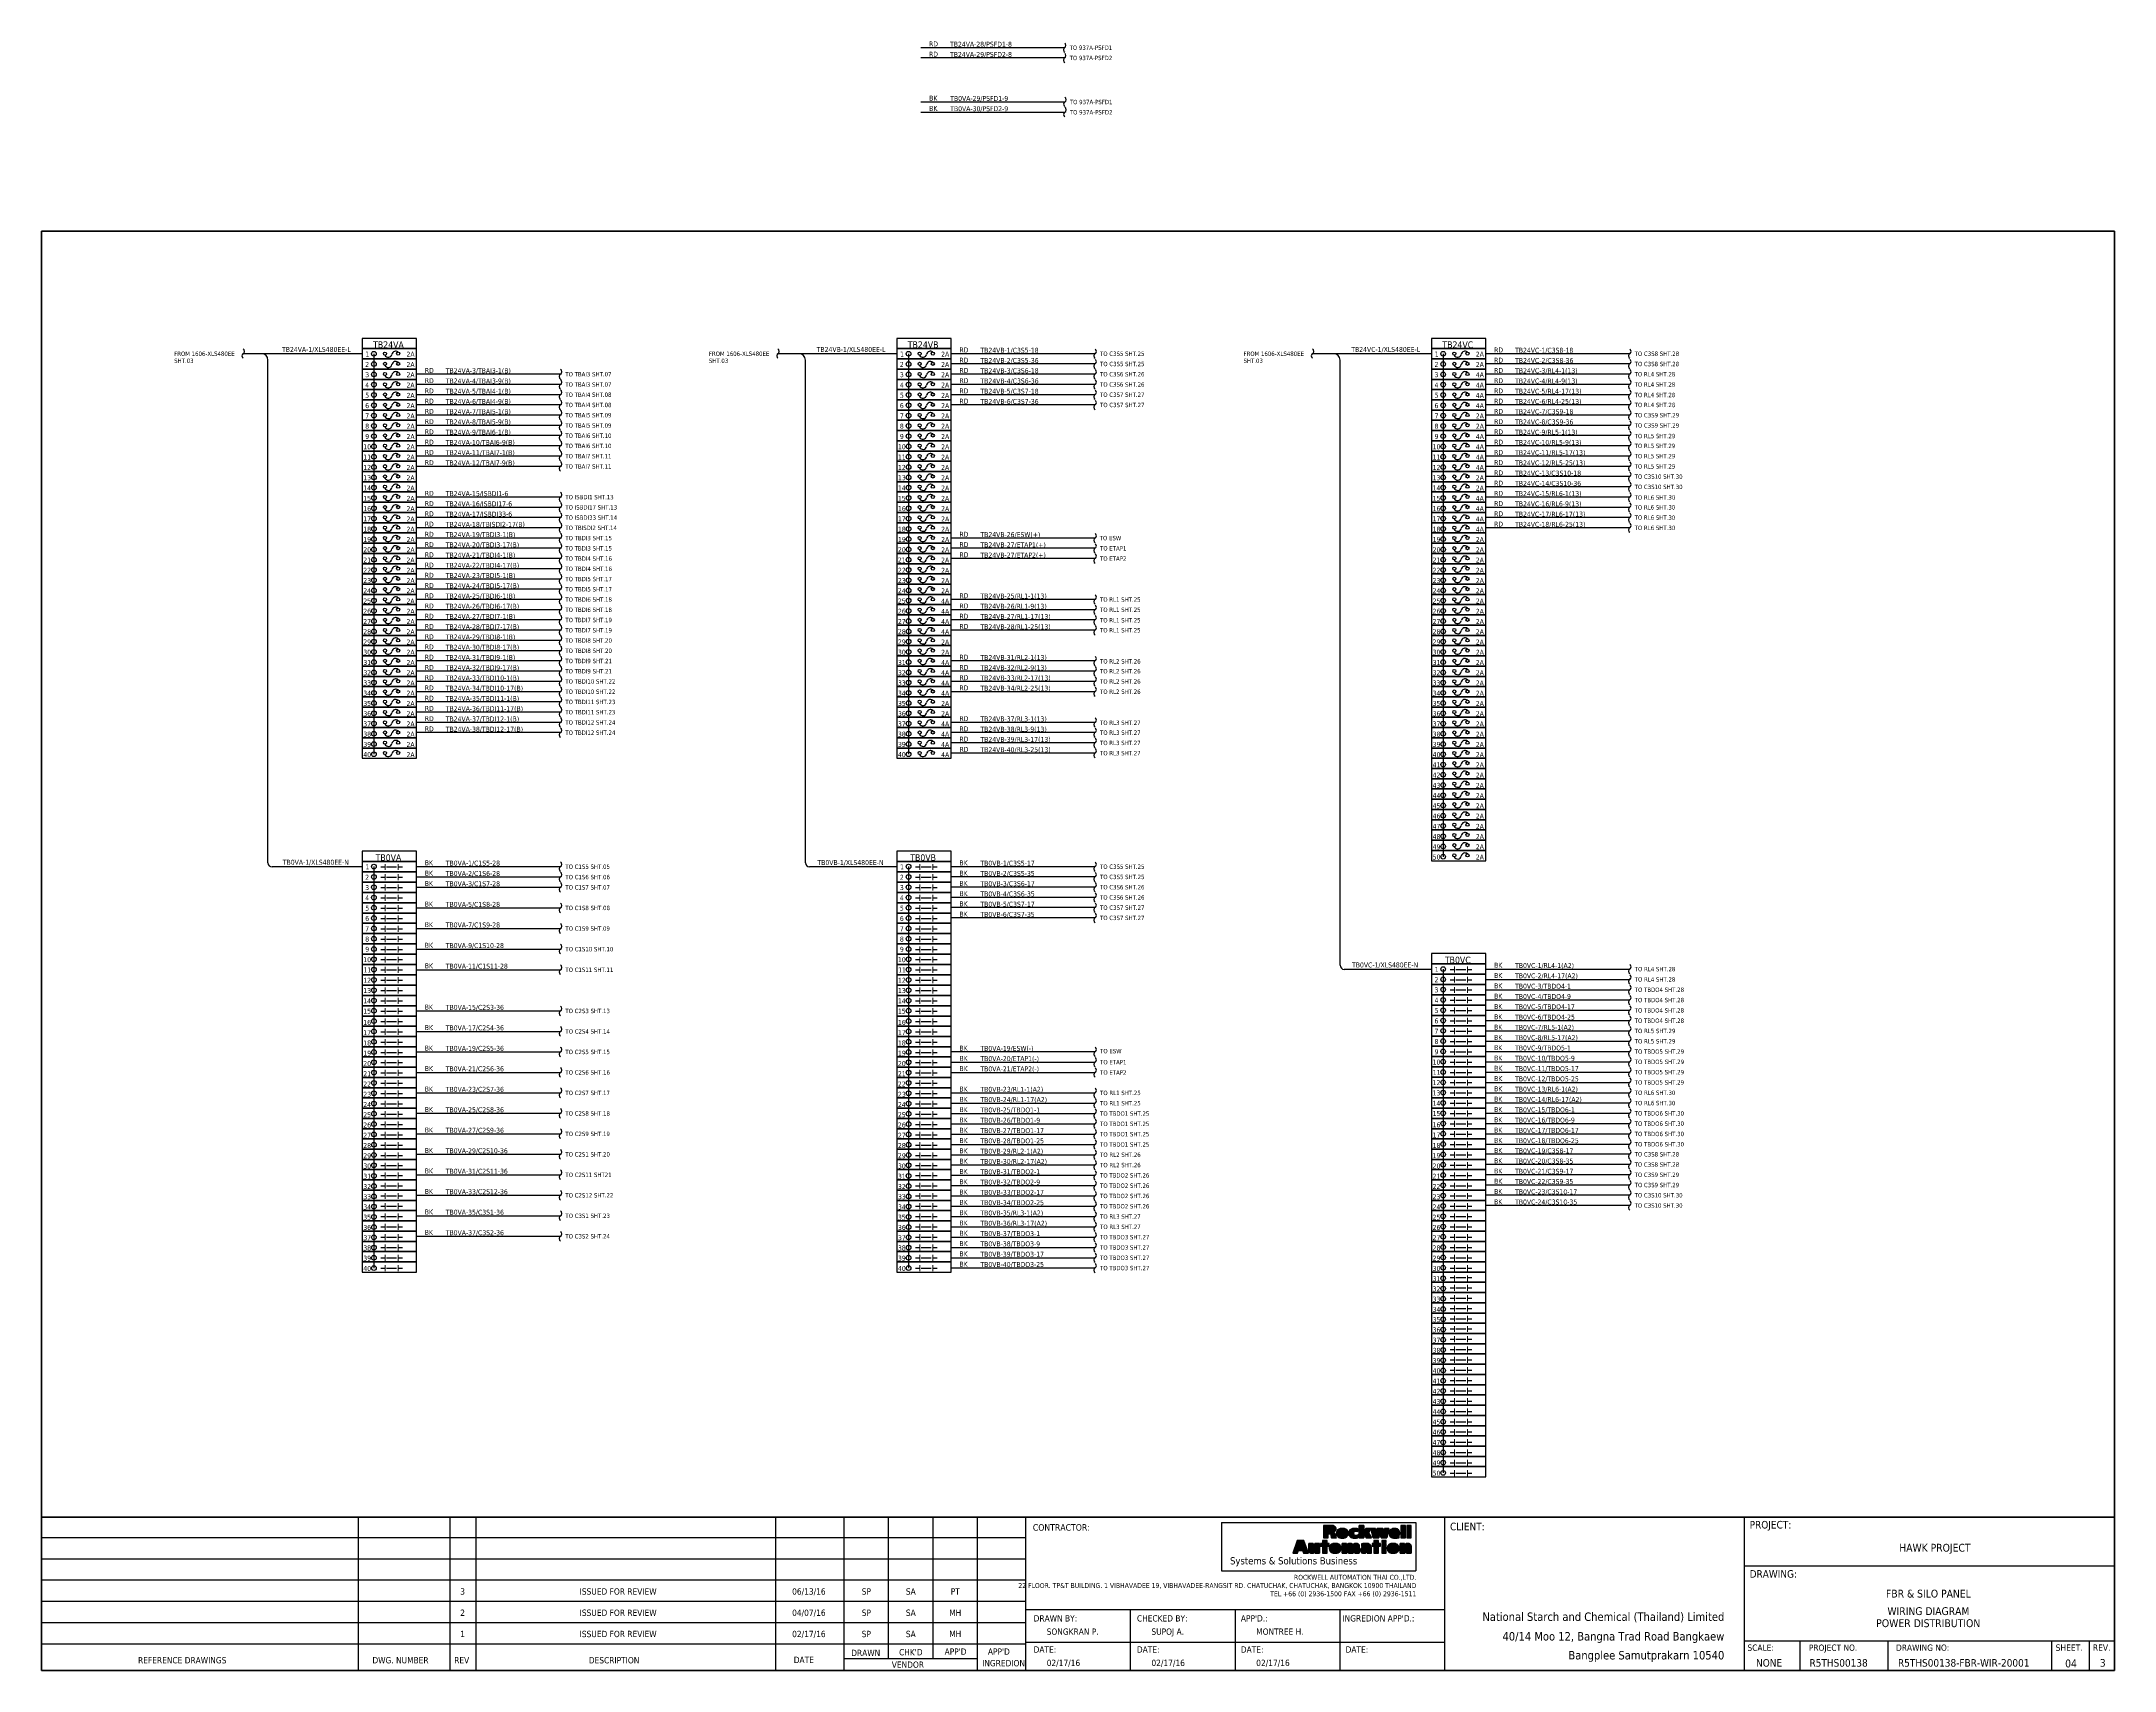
# Model space of a CAD drawing. Header units: millimetres. Extents: x 0 to 1792788, y -13 to 262234.
# Drawn here: x 342246 to 441096, y 184534 to 262234 of the extents above; entities that cross this region are included whole.
import ezdxf
from ezdxf.enums import TextEntityAlignment as Align

# ---------------------------------------------------------------- set-up
doc = ezdxf.new("R2010")
doc.units = ezdxf.units.MM
for name, color, linetype, lineweight in [('GT_1', 9, 'Continuous', 25), ('HELPPOINT', 7, 'Continuous', 25), ('MEMBER', 7, 'Continuous', 25), ('power', 7, 'Continuous', 25), ('RA_LOGO', 2, 'Continuous', 25), ('TITLE_BOX', 7, 'Continuous', 25)]:
    doc.layers.add(name, color=color, linetype=linetype, lineweight=lineweight)
doc.styles.add('Tahoma', font='')
doc.styles.get('Tahoma').set_extended_font_data('Tahoma')

# ---------------------------------------------------------------- blocks, each defined once
blk = doc.blocks.new('RA_LOGO1')
at = {"layer": 'RA_LOGO', "linetype": 'Continuous', "ltscale": 25.4}
for color, points in [(1, [(25.1, 13.7), (25.8, 13.7), (26.2, 13.7), (26.6, 13.5), (26.8, 13.2), (26.9, 12.8), (27, 12.3), (27.1, 11.7), (27.2, 11.1), (27.3, 10.7), (30.8, 10.7), (30.7, 11.1), (30.6, 11.7), (30.5, 12.2), (30.4, 12.8), (30.2, 13.4), (30, 13.9), (29.6, 14.3), (29.1, 14.6), (28.4, 14.8), (29, 15), (29.5, 15.2), (29.8, 15.5), (30.2, 15.8), (30.4, 16.2), (30.6, 16.6), (30.6, 17.2), (30.6, 17.6), (30.5, 18), (30.3, 18.4), (30.1, 18.6), (29.8, 18.9), (29.5, 19.1), (29.1, 19.3), (28.7, 19.4), (28.2, 19.5), (27.7, 19.5), (27.2, 19.5), (21.7, 19.5), (21.7, 10.7), (25.1, 10.7)]), (1, [(24.9, 15.7), (24.9, 17.6), (25.9, 17.6), (26.5, 17.5), (27, 17.2), (27.2, 16.7), (27.1, 16.1), (26.8, 15.8), (26.3, 15.7), (25.8, 15.7)]), (1, [(33, 17.2), (32.6, 17), (32.3, 16.8), (32, 16.6), (31.7, 16.4), (31.4, 16.1), (31.3, 15.7), (31.1, 15.4), (31, 15), (30.9, 14.6), (30.9, 14.1), (30.9, 13.7), (31, 13.3), (31.1, 12.9), (31.2, 12.5), (31.4, 12.2), (31.6, 11.9), (31.8, 11.6), (32.1, 11.3), (32.4, 11.1), (32.8, 11), (33.1, 10.8), (33.6, 10.7), (34, 10.6), (34.5, 10.6), (35, 10.5), (35.5, 10.6), (36, 10.6), (36.5, 10.7), (36.9, 10.8), (37.3, 11), (37.6, 11.1), (37.9, 11.3), (38.2, 11.6), (38.4, 11.9), (38.7, 12.2), (38.8, 12.5), (39, 12.9), (39, 13.3), (39.1, 13.7), (39.1, 14.1), (39.1, 14.6), (39, 15), (38.9, 15.4), (38.8, 15.7), (38.6, 16.1), (38.3, 16.4), (38.1, 16.6), (37.7, 16.8), (37.4, 17), (37, 17.2), (36.6, 17.3), (36.1, 17.4), (35.6, 17.4), (35, 17.5), (34.5, 17.4), (33.9, 17.4), (33.5, 17.3)]), (1, [(34.6, 15.4), (35, 15.6), (35.5, 15.4), (35.7, 14.8), (35.7, 14.1), (35.7, 13.4), (35.6, 12.9), (35.4, 12.6), (35, 12.4), (34.6, 12.6), (34.4, 12.9), (34.3, 13.4), (34.3, 14.1), (34.4, 14.8)]), (1, [(43.1, 14.6), (43.3, 15), (43.6, 15.3), (44.1, 15.5), (44.6, 15.6), (45.2, 15.5), (45.6, 15.4), (46, 15.2), (46, 17.2), (45.5, 17.3), (45, 17.4), (44.4, 17.4), (43.7, 17.5), (43.2, 17.4), (42.7, 17.4), (42.2, 17.3), (41.7, 17.2), (41.3, 17), (41, 16.8), (40.7, 16.6), (40.4, 16.4), (40.2, 16.1), (40, 15.7), (39.8, 15.4), (39.7, 15), (39.6, 14.6), (39.6, 14.1), (39.6, 13.7), (39.7, 13.3), (39.8, 12.9), (39.9, 12.5), (40.1, 12.2), (40.3, 11.9), (40.5, 11.6), (40.8, 11.3), (41.1, 11.1), (41.5, 11), (41.8, 10.8), (42.3, 10.7), (42.7, 10.6), (43.2, 10.6), (43.7, 10.5), (44.4, 10.6), (45, 10.6), (45.6, 10.7), (46.1, 10.9), (46.1, 12.8), (45.6, 12.6), (45.2, 12.5), (44.6, 12.4), (44.1, 12.5), (43.6, 12.7), (43.3, 13), (43.1, 13.5), (43, 14.1)]), (1, [(50.1, 19.5), (46.9, 19.5), (46.9, 10.7), (50.1, 10.7), (50.1, 14.4)]), (1, [(50.1, 14.4), (51.9, 10.7), (55.6, 10.7), (53.4, 14.4), (55.2, 17.3), (51.7, 17.3)]), (1, [(56.7, 10.7), (60.7, 10.7), (61.5, 15.2), (61.6, 15.2), (62.4, 10.7), (66.4, 10.7), (67.8, 17.3), (64.9, 17.3), (64.3, 13), (64.3, 13), (63.6, 17.3), (59.7, 17.3), (59, 13), (59, 13), (58.4, 17.3), (55.2, 17.3)]), (1, [(71.6, 10.6), (72.1, 10.5), (72.6, 10.5), (73.2, 10.6), (73.7, 10.6), (74.2, 10.7), (74.6, 10.8), (75.1, 10.9), (75.1, 12.6), (74.6, 12.4), (74.1, 12.3), (73.5, 12.2), (72.9, 12.2), (72.4, 12.2), (71.9, 12.3), (71.5, 12.5), (71.2, 12.8), (71.1, 13.2), (75.6, 13.2), (75.6, 13.6), (75.5, 14.1), (75.5, 14.5), (75.4, 15), (75.3, 15.4), (75.2, 15.7), (75, 16.1), (74.8, 16.4), (74.5, 16.6), (74.2, 16.9), (73.9, 17.1), (73.5, 17.2), (73.1, 17.4), (72.6, 17.4), (72.1, 17.5), (71.5, 17.4), (71, 17.4), (70.5, 17.3), (70.1, 17.2), (69.7, 17), (69.3, 16.8), (69, 16.6), (68.7, 16.4), (68.5, 16.1), (68.3, 15.7), (68.2, 15.4), (68.1, 15), (68, 14.6), (68, 14.1), (68, 13.7), (68, 13.3), (68.1, 12.9), (68.3, 12.5), (68.4, 12.2), (68.6, 11.9), (68.9, 11.6), (69.2, 11.3), (69.5, 11.1), (69.8, 11), (70.2, 10.8), (70.6, 10.7), (71.1, 10.6)]), (1, [(71.1, 14.6), (71.1, 15.2), (71.4, 15.7), (72, 15.9), (72.5, 15.7), (72.7, 15.2), (72.8, 14.6)]), (1, [(76.4, 10.7), (79.5, 10.7), (79.5, 19.5), (76.4, 19.5)]), (1, [(83.6, 19.5), (80.5, 19.5), (80.5, 10.7), (83.6, 10.7)]), (252, [(6.9, 1.9), (7.5, 0), (11.1, 0), (7.9, 9), (3.2, 9), (0, 0), (3.4, 0), (4, 1.9)]), (252, [(6.5, 4.1), (4.5, 4.1), (5.5, 7.1)]), (252, [(18.9, 6.7), (15.7, 6.7), (15.7, 2.8), (15.7, 2.4), (15.5, 2.1), (15.1, 1.9), (14.7, 2.1), (14.5, 2.4), (14.5, 2.8), (14.5, 6.7), (11.3, 6.7), (11.3, 2), (11.3, 1.6), (11.4, 1.2), (11.6, 0.8), (11.8, 0.5), (12.1, 0.2), (12.5, 0), (13, -0.1), (13.6, -0.1), (14.2, -0.1), (14.7, 0), (15.2, 0.3), (15.5, 0.7), (15.9, 1.2), (15.9, 0), (18.9, 0)]), (252, [(24.3, 4.9), (25.7, 4.9), (25.7, 6.7), (24.3, 6.7), (24.3, 9), (21, 9), (21, 6.7), (19.6, 6.7), (19.6, 4.9), (21, 4.9), (21, 0), (24.3, 0)]), (252, [(29, -0.1), (29.4, -0.1), (30, -0.1), (30.5, -0.1), (31, -0.1), (31.4, 0), (31.9, 0.1), (32.3, 0.3), (32.6, 0.5), (32.9, 0.7), (33.2, 0.9), (33.5, 1.2), (33.7, 1.5), (33.8, 1.9), (34, 2.2), (34.1, 2.6), (34.1, 3), (34.2, 3.5), (34.1, 4), (34.1, 4.4), (34, 4.8), (33.8, 5.1), (33.6, 5.5), (33.4, 5.8), (33.1, 6), (32.8, 6.3), (32.4, 6.4), (32, 6.6), (31.5, 6.7), (31.1, 6.8), (30.5, 6.9), (30, 6.9), (29.4, 6.9), (28.9, 6.8), (28.4, 6.7), (28, 6.6), (27.6, 6.4), (27.2, 6.3), (26.9, 6), (26.6, 5.8), (26.4, 5.5), (26.2, 5.1), (26, 4.8), (25.9, 4.4), (25.8, 4), (25.8, 3.5), (25.8, 3), (25.9, 2.6), (26, 2.2), (26.1, 1.9), (26.3, 1.5), (26.5, 1.2), (26.7, 0.9), (27, 0.7), (27.3, 0.5), (27.7, 0.3), (28.1, 0.1), (28.5, 0)]), (252, [(29.6, 1.9), (29.4, 2.3), (29.3, 2.8), (29.3, 3.5), (29.3, 4.2), (29.5, 4.7), (30, 5), (30.4, 4.7), (30.6, 4.2), (30.7, 3.5), (30.7, 2.8), (30.6, 2.3), (30.4, 1.9), (30, 1.8)]), (252, [(38.2, 3.9), (38.2, 4.3), (38.4, 4.7), (38.8, 4.8), (39.2, 4.7), (39.4, 4.3), (39.4, 3.9), (39.4, 0), (42.6, 0), (42.6, 3.9), (42.6, 4.3), (42.8, 4.7), (43.2, 4.8), (43.6, 4.7), (43.8, 4.3), (43.8, 3.9), (43.8, 0), (47, 0), (47, 4), (47, 4.4), (47, 4.8), (47, 5.1), (46.9, 5.5), (46.8, 5.8), (46.6, 6.1), (46.4, 6.4), (46.1, 6.6), (45.7, 6.7), (45.2, 6.8), (44.7, 6.9), (44.1, 6.8), (43.6, 6.7), (43.1, 6.5), (42.7, 6.1), (42.5, 5.7), (42.2, 6.2), (41.9, 6.5), (41.4, 6.7), (40.9, 6.8), (40.4, 6.9), (39.9, 6.8), (39.4, 6.7), (39, 6.6), (38.6, 6.3), (38.3, 6), (38, 5.5), (38, 6.7), (35, 6.7), (35, 0), (38.2, 0)]), (252, [(47.8, 1.3), (48, 0.9), (48.2, 0.6), (48.5, 0.3), (48.9, 0.1), (49.3, 0), (49.8, -0.1), (50.2, -0.1), (50.8, -0.1), (51.3, 0), (51.7, 0.2), (52.1, 0.6), (52.5, 1), (52.5, 0), (55.5, 0), (55.5, 4.1), (55.4, 4.6), (55.4, 5), (55.2, 5.4), (55, 5.7), (54.7, 6), (54.4, 6.2), (54.1, 6.4), (53.8, 6.6), (53.4, 6.7), (53, 6.8), (52.6, 6.8), (52.2, 6.9), (51.8, 6.9), (51.4, 6.9), (50.7, 6.9), (50.1, 6.8), (49.6, 6.7), (49.1, 6.6), (48.5, 6.5), (48.5, 4.6), (49.1, 4.8), (49.6, 5), (50.2, 5.1), (50.8, 5.2), (51.3, 5.2), (51.7, 5.1), (52.1, 4.9), (52.4, 4.6), (52.5, 4.2), (52.2, 4.2), (51.7, 4.3), (51.2, 4.3), (50.8, 4.3), (50.4, 4.2), (49.9, 4.2), (49.5, 4.1), (49.1, 3.9), (48.7, 3.7), (48.4, 3.5), (48.1, 3.2), (47.9, 2.8), (47.8, 2.3), (47.8, 1.8)]), (252, [(50.7, 2.2), (51, 2.7), (51.5, 2.9), (52.2, 3), (52.5, 3), (52.5, 2.7), (52.4, 2.2), (52.1, 1.7), (51.5, 1.6), (51.1, 1.6), (50.8, 1.8)]), (252, [(57.3, 0), (60.6, 0), (60.6, 4.9), (62, 4.9), (62, 6.7), (60.6, 6.7), (60.6, 9), (57.3, 9), (57.3, 6.7), (56, 6.7), (56, 4.9), (57.3, 4.9)]), (252, [(66, 7.5), (66, 9), (62.8, 9), (62.8, 7.5)]), (252, [(62.8, 0), (66, 0), (66, 6.7), (62.8, 6.7)]), (252, [(69.9, -0.1), (70.4, -0.1), (70.9, -0.1), (71.4, -0.1), (71.9, -0.1), (72.4, 0), (72.8, 0.1), (73.2, 0.3), (73.5, 0.5), (73.8, 0.7), (74.1, 0.9), (74.4, 1.2), (74.6, 1.5), (74.8, 1.9), (74.9, 2.2), (75, 2.6), (75, 3), (75.1, 3.5), (75, 4), (75, 4.4), (74.9, 4.8), (74.7, 5.1), (74.5, 5.5), (74.3, 5.8), (74, 6), (73.7, 6.3), (73.3, 6.4), (72.9, 6.6), (72.5, 6.7), (72, 6.8), (71.4, 6.9), (70.9, 6.9), (70.3, 6.9), (69.8, 6.8), (69.3, 6.7), (68.9, 6.6), (68.5, 6.4), (68.1, 6.3), (67.8, 6), (67.5, 5.8), (67.3, 5.5), (67.1, 5.1), (66.9, 4.8), (66.8, 4.4), (66.7, 4), (66.7, 3.5), (66.7, 3), (66.8, 2.6), (66.9, 2.2), (67, 1.9), (67.2, 1.5), (67.4, 1.2), (67.6, 0.9), (67.9, 0.7), (68.2, 0.5), (68.6, 0.3), (69, 0.1), (69.4, 0)]), (252, [(70.5, 1.9), (70.3, 2.3), (70.2, 2.8), (70.2, 3.5), (70.2, 4.2), (70.4, 4.7), (70.9, 5), (71.4, 4.7), (71.6, 4.2), (71.6, 3.5), (71.6, 2.8), (71.5, 2.3), (71.3, 1.9), (70.9, 1.8)]), (252, [(79.2, 3.9), (79.2, 4.3), (79.3, 4.7), (79.7, 4.8), (80.1, 4.7), (80.3, 4.3), (80.3, 3.9), (80.3, 0), (83.6, 0), (83.6, 4.7), (83.5, 5.1), (83.4, 5.6), (83.3, 5.9), (83, 6.3), (82.7, 6.5), (82.3, 6.7), (81.8, 6.8), (81.2, 6.9), (80.7, 6.8), (80.1, 6.7), (79.7, 6.4), (79.3, 6.1), (79, 5.5), (79, 6.7), (75.9, 6.7), (75.9, 0), (79.2, 0)])]:
    blk.add_hatch(color=color, dxfattribs=at).paths.add_polyline_path(points, flags=0)
at = {"layer": 'RA_LOGO', "color": 1, "linetype": 'Continuous', "ltscale": 25.4}
for points in [[(29.1, 19.3), (28.7, 19.4), (28.2, 19.5), (27.7, 19.5), (27.2, 19.5), (21.7, 19.5), (21.7, 10.7), (25.1, 10.7), (25.1, 13.7), (25.8, 13.7), (26.2, 13.7), (26.6, 13.5), (26.8, 13.2), (26.9, 12.8), (27, 12.3), (27.1, 11.7), (27.2, 11.1), (27.3, 10.7), (30.8, 10.7), (30.7, 11.1), (30.6, 11.7), (30.5, 12.2), (30.4, 12.8), (30.2, 13.4), (30, 13.9), (29.6, 14.3), (29.1, 14.6), (28.5, 14.8), (28.5, 14.8), (29, 15), (29.5, 15.2), (29.8, 15.5), (30.2, 15.8), (30.4, 16.2), (30.6, 16.6), (30.6, 17.2), (30.6, 17.6), (30.5, 18), (30.3, 18.4), (30.1, 18.6), (29.8, 18.9), (29.5, 19.1)], [(25.1, 13.7), (25.8, 13.7), (26.2, 13.7), (26.6, 13.5), (26.8, 13.2), (26.9, 12.8), (27, 12.3), (27.1, 11.7), (27.2, 11.1), (27.3, 10.7), (30.8, 10.7), (30.7, 11.1), (30.6, 11.7), (30.5, 12.2), (30.4, 12.8), (30.2, 13.4), (30, 13.9), (29.6, 14.3), (29.1, 14.6), (28.4, 14.8), (29, 15), (29.5, 15.2), (29.8, 15.5), (30.2, 15.8), (30.4, 16.2), (30.6, 16.6), (30.6, 17.2), (30.6, 17.6), (30.5, 18), (30.3, 18.4), (30.1, 18.6), (29.8, 18.9), (29.5, 19.1), (29.1, 19.3), (28.7, 19.4), (28.2, 19.5), (27.7, 19.5), (27.2, 19.5), (21.7, 19.5), (21.7, 10.7), (25.1, 10.7)], [(24.9, 15.7), (24.9, 17.6), (25.9, 17.6), (26.5, 17.5), (27, 17.2), (27.2, 16.7), (27.1, 16.1), (26.8, 15.8), (26.3, 15.7), (25.8, 15.7)], [(25.8, 15.7), (24.9, 15.7), (24.9, 17.6), (25.9, 17.6), (26.5, 17.5), (27, 17.2), (27.2, 16.7), (27.1, 16.1), (26.8, 15.8), (26.3, 15.7)], [(37, 17.2), (36.6, 17.3), (36.1, 17.4), (35.6, 17.4), (35, 17.5), (34.5, 17.4), (33.9, 17.4), (33.5, 17.3), (33, 17.2), (32.6, 17), (32.3, 16.8), (32, 16.6), (31.7, 16.4), (31.4, 16.1), (31.3, 15.7), (31.1, 15.4), (31, 15), (30.9, 14.6), (30.9, 14.1), (30.9, 14.1), (30.9, 13.7), (31, 13.3), (31.1, 12.9), (31.2, 12.5), (31.4, 12.2), (31.6, 11.9), (31.8, 11.6), (32.1, 11.3), (32.4, 11.1), (32.8, 11), (33.1, 10.8), (33.6, 10.7), (34, 10.6), (34.5, 10.6), (35, 10.5), (35.5, 10.6), (36, 10.6), (36.5, 10.7), (36.9, 10.8), (37.3, 11), (37.6, 11.1), (37.9, 11.3), (38.2, 11.6), (38.4, 11.9), (38.7, 12.2), (38.8, 12.5), (39, 12.9), (39, 13.3), (39.1, 13.7), (39.1, 14.1), (39.1, 14.6), (39, 15), (38.9, 15.4), (38.8, 15.7), (38.6, 16.1), (38.3, 16.4), (38.1, 16.6), (37.7, 16.8), (37.4, 17)], [(33, 17.2), (32.6, 17), (32.3, 16.8), (32, 16.6), (31.7, 16.4), (31.4, 16.1), (31.3, 15.7), (31.1, 15.4), (31, 15), (30.9, 14.6), (30.9, 14.1), (30.9, 13.7), (31, 13.3), (31.1, 12.9), (31.2, 12.5), (31.4, 12.2), (31.6, 11.9), (31.8, 11.6), (32.1, 11.3), (32.4, 11.1), (32.8, 11), (33.1, 10.8), (33.6, 10.7), (34, 10.6), (34.5, 10.6), (35, 10.5), (35.5, 10.6), (36, 10.6), (36.5, 10.7), (36.9, 10.8), (37.3, 11), (37.6, 11.1), (37.9, 11.3), (38.2, 11.6), (38.4, 11.9), (38.7, 12.2), (38.8, 12.5), (39, 12.9), (39, 13.3), (39.1, 13.7), (39.1, 14.1), (39.1, 14.6), (39, 15), (38.9, 15.4), (38.8, 15.7), (38.6, 16.1), (38.3, 16.4), (38.1, 16.6), (37.7, 16.8), (37.4, 17), (37, 17.2), (36.6, 17.3), (36.1, 17.4), (35.6, 17.4), (35, 17.5), (34.5, 17.4), (33.9, 17.4), (33.5, 17.3)], [(34.3, 14.1), (34.4, 14.8), (34.6, 15.4), (35, 15.6), (35.5, 15.4), (35.7, 14.8), (35.7, 14.1), (35.7, 13.4), (35.6, 12.9), (35.4, 12.6), (35, 12.4), (34.6, 12.6), (34.4, 12.9), (34.3, 13.4)], [(34.6, 15.4), (35, 15.6), (35.5, 15.4), (35.7, 14.8), (35.7, 14.1), (35.7, 13.4), (35.6, 12.9), (35.4, 12.6), (35, 12.4), (34.6, 12.6), (34.4, 12.9), (34.3, 13.4), (34.3, 14.1), (34.4, 14.8)], [(42.7, 17.4), (43.2, 17.4), (43.7, 17.5), (44.4, 17.4), (45, 17.4), (45.5, 17.3), (46, 17.2), (46, 15.2), (45.6, 15.4), (45.2, 15.5), (44.6, 15.6), (44.1, 15.5), (43.6, 15.3), (43.3, 15), (43.1, 14.6), (43, 14.1), (43.1, 13.5), (43.3, 13), (43.6, 12.7), (44.1, 12.5), (44.6, 12.4), (45.2, 12.5), (45.6, 12.6), (46.1, 12.8), (46.1, 10.9), (45.6, 10.7), (45, 10.6), (44.4, 10.6), (43.7, 10.5), (43.2, 10.6), (42.7, 10.6), (42.3, 10.7), (41.8, 10.8), (41.5, 11), (41.1, 11.1), (40.8, 11.3), (40.5, 11.6), (40.3, 11.9), (40.1, 12.2), (39.9, 12.5), (39.8, 12.9), (39.7, 13.3), (39.6, 13.7), (39.6, 14.1), (39.6, 14.6), (39.7, 15), (39.8, 15.4), (40, 15.7), (40.2, 16.1), (40.4, 16.4), (40.7, 16.6), (41, 16.8), (41.3, 17), (41.7, 17.2), (42.2, 17.3)], [(43.1, 14.6), (43.3, 15), (43.6, 15.3), (44.1, 15.5), (44.6, 15.6), (45.2, 15.5), (45.6, 15.4), (46, 15.2), (46, 17.2), (45.5, 17.3), (45, 17.4), (44.4, 17.4), (43.7, 17.5), (43.2, 17.4), (42.7, 17.4), (42.2, 17.3), (41.7, 17.2), (41.3, 17), (41, 16.8), (40.7, 16.6), (40.4, 16.4), (40.2, 16.1), (40, 15.7), (39.8, 15.4), (39.7, 15), (39.6, 14.6), (39.6, 14.1), (39.6, 13.7), (39.7, 13.3), (39.8, 12.9), (39.9, 12.5), (40.1, 12.2), (40.3, 11.9), (40.5, 11.6), (40.8, 11.3), (41.1, 11.1), (41.5, 11), (41.8, 10.8), (42.3, 10.7), (42.7, 10.6), (43.2, 10.6), (43.7, 10.5), (44.4, 10.6), (45, 10.6), (45.6, 10.7), (46.1, 10.9), (46.1, 12.8), (45.6, 12.6), (45.2, 12.5), (44.6, 12.4), (44.1, 12.5), (43.6, 12.7), (43.3, 13), (43.1, 13.5), (43, 14.1)], [(50.1, 10.7), (46.9, 10.7), (46.9, 19.5), (50.1, 19.5), (50.1, 14.4), (50.1, 14.4), (50.1, 14.4)], [(50.1, 19.5), (46.9, 19.5), (46.9, 10.7), (50.1, 10.7), (50.1, 14.4)], [(50.1, 14.4), (51.9, 10.7), (55.6, 10.7), (53.4, 14.4), (55.2, 17.3), (51.7, 17.3)], [(51.9, 10.7), (50.1, 14.4), (51.7, 17.3), (55.2, 17.3), (53.4, 14.4), (55.6, 10.7)], [(62.4, 10.7), (61.6, 15.2), (61.5, 15.2), (60.7, 10.7), (56.7, 10.7), (55.2, 17.3), (58.4, 17.3), (59, 13), (59, 13), (59.7, 17.3), (63.6, 17.3), (64.3, 13), (64.3, 13), (64.9, 17.3), (67.8, 17.3), (66.4, 10.7)], [(56.7, 10.7), (60.7, 10.7), (61.5, 15.2), (61.6, 15.2), (62.4, 10.7), (66.4, 10.7), (67.8, 17.3), (64.9, 17.3), (64.3, 13), (64.3, 13), (63.6, 17.3), (59.7, 17.3), (59, 13), (59, 13), (58.4, 17.3), (55.2, 17.3)], [(71.6, 10.6), (72.1, 10.5), (72.6, 10.5), (73.2, 10.6), (73.7, 10.6), (74.2, 10.7), (74.6, 10.8), (75.1, 10.9), (75.1, 12.6), (74.6, 12.4), (74.1, 12.3), (73.5, 12.2), (72.9, 12.2), (72.4, 12.2), (71.9, 12.3), (71.5, 12.5), (71.2, 12.8), (71.1, 13.2), (75.6, 13.2), (75.6, 13.6), (75.5, 14.1), (75.5, 14.5), (75.4, 15), (75.3, 15.4), (75.2, 15.7), (75, 16.1), (74.8, 16.4), (74.5, 16.6), (74.2, 16.9), (73.9, 17.1), (73.5, 17.2), (73.1, 17.4), (72.6, 17.4), (72.1, 17.5), (71.5, 17.4), (71, 17.4), (70.5, 17.3), (70.1, 17.2), (69.7, 17), (69.3, 16.8), (69, 16.6), (68.7, 16.4), (68.5, 16.1), (68.3, 15.7), (68.2, 15.4), (68.1, 15), (68, 14.6), (68, 14.1), (68, 14.1), (68, 13.7), (68, 13.3), (68.1, 12.9), (68.3, 12.5), (68.4, 12.2), (68.6, 11.9), (68.9, 11.6), (69.2, 11.3), (69.5, 11.1), (69.8, 11), (70.2, 10.8), (70.6, 10.7), (71.1, 10.6)], [(71.6, 10.6), (72.1, 10.5), (72.6, 10.5), (73.2, 10.6), (73.7, 10.6), (74.2, 10.7), (74.6, 10.8), (75.1, 10.9), (75.1, 12.6), (74.6, 12.4), (74.1, 12.3), (73.5, 12.2), (72.9, 12.2), (72.4, 12.2), (71.9, 12.3), (71.5, 12.5), (71.2, 12.8), (71.1, 13.2), (75.6, 13.2), (75.6, 13.6), (75.5, 14.1), (75.5, 14.5), (75.4, 15), (75.3, 15.4), (75.2, 15.7), (75, 16.1), (74.8, 16.4), (74.5, 16.6), (74.2, 16.9), (73.9, 17.1), (73.5, 17.2), (73.1, 17.4), (72.6, 17.4), (72.1, 17.5), (71.5, 17.4), (71, 17.4), (70.5, 17.3), (70.1, 17.2), (69.7, 17), (69.3, 16.8), (69, 16.6), (68.7, 16.4), (68.5, 16.1), (68.3, 15.7), (68.2, 15.4), (68.1, 15), (68, 14.6), (68, 14.1), (68, 13.7), (68, 13.3), (68.1, 12.9), (68.3, 12.5), (68.4, 12.2), (68.6, 11.9), (68.9, 11.6), (69.2, 11.3), (69.5, 11.1), (69.8, 11), (70.2, 10.8), (70.6, 10.7), (71.1, 10.6)], [(72.8, 14.6), (71.1, 14.6), (71.1, 15.2), (71.4, 15.7), (72, 15.9), (72.5, 15.7), (72.7, 15.2)], [(71.1, 14.6), (71.1, 15.2), (71.4, 15.7), (72, 15.9), (72.5, 15.7), (72.7, 15.2), (72.8, 14.6)], [(76.4, 10.7), (79.5, 10.7), (79.5, 19.5), (76.4, 19.5)], [(76.4, 10.7), (79.5, 10.7), (79.5, 19.5), (76.4, 19.5)], [(80.5, 10.7), (83.6, 10.7), (83.6, 19.5), (80.5, 19.5)], [(83.6, 19.5), (80.5, 19.5), (80.5, 10.7), (83.6, 10.7)]]:
    blk.add_lwpolyline(points, close=True, dxfattribs=at)
at = {"layer": 'RA_LOGO', "color": 252, "linetype": 'Continuous', "ltscale": 25.4}
for points in [[(7.5, 0), (11.1, 0), (7.9, 9), (3.2, 9), (0, 0), (3.4, 0), (4, 1.9), (6.9, 1.9)], [(6.9, 1.9), (7.5, 0), (11.1, 0), (7.9, 9), (3.2, 9), (0, 0), (3.4, 0), (4, 1.9)], [(5.5, 7.1), (5.5, 7.1), (6.5, 4.1), (4.5, 4.1)], [(6.5, 4.1), (4.5, 4.1), (5.5, 7.1)], [(11.6, 0.8), (11.4, 1.2), (11.3, 1.6), (11.3, 2), (11.3, 6.7), (14.5, 6.7), (14.5, 2.8), (14.5, 2.4), (14.7, 2.1), (15.1, 1.9), (15.5, 2.1), (15.7, 2.4), (15.7, 2.8), (15.7, 6.7), (18.9, 6.7), (18.9, 0), (15.9, 0), (15.9, 1.2), (15.8, 1.2), (15.5, 0.7), (15.2, 0.3), (14.7, 0), (14.2, -0.1), (13.6, -0.1), (13, -0.1), (12.5, 0), (12.1, 0.2), (11.8, 0.5)], [(18.9, 6.7), (15.7, 6.7), (15.7, 2.8), (15.7, 2.4), (15.5, 2.1), (15.1, 1.9), (14.7, 2.1), (14.5, 2.4), (14.5, 2.8), (14.5, 6.7), (11.3, 6.7), (11.3, 2), (11.3, 1.6), (11.4, 1.2), (11.6, 0.8), (11.8, 0.5), (12.1, 0.2), (12.5, 0), (13, -0.1), (13.6, -0.1), (14.2, -0.1), (14.7, 0), (15.2, 0.3), (15.5, 0.7), (15.9, 1.2), (15.9, 0), (18.9, 0)], [(24.3, 4.9), (25.7, 4.9), (25.7, 6.7), (24.3, 6.7), (24.3, 9), (21, 9), (21, 6.7), (19.6, 6.7), (19.6, 4.9), (21, 4.9), (21, 0), (24.3, 0)], [(24.3, 4.9), (25.7, 4.9), (25.7, 6.7), (24.3, 6.7), (24.3, 9), (21, 9), (21, 6.7), (19.6, 6.7), (19.6, 4.9), (21, 4.9), (21, 0), (24.3, 0)], [(29.4, 6.9), (28.9, 6.8), (28.4, 6.7), (28, 6.6), (27.6, 6.4), (27.2, 6.3), (26.9, 6), (26.6, 5.8), (26.4, 5.5), (26.2, 5.1), (26, 4.8), (25.9, 4.4), (25.8, 4), (25.8, 3.5), (25.8, 3.5), (25.8, 3), (25.9, 2.6), (26, 2.2), (26.1, 1.9), (26.3, 1.5), (26.5, 1.2), (26.7, 0.9), (27, 0.7), (27.3, 0.5), (27.7, 0.3), (28.1, 0.1), (28.5, 0), (29, -0.1), (29.4, -0.1), (30, -0.1), (30.5, -0.1), (31, -0.1), (31.4, 0), (31.9, 0.1), (32.3, 0.3), (32.6, 0.5), (32.9, 0.7), (33.2, 0.9), (33.5, 1.2), (33.7, 1.5), (33.8, 1.9), (34, 2.2), (34.1, 2.6), (34.1, 3), (34.2, 3.5), (34.2, 3.5), (34.1, 4), (34.1, 4.4), (34, 4.8), (33.8, 5.1), (33.6, 5.5), (33.4, 5.8), (33.1, 6), (32.8, 6.3), (32.4, 6.4), (32, 6.6), (31.5, 6.7), (31.1, 6.8), (30.5, 6.9), (30, 6.9), (30, 6.9)], [(29, -0.1), (29.4, -0.1), (30, -0.1), (30.5, -0.1), (31, -0.1), (31.4, 0), (31.9, 0.1), (32.3, 0.3), (32.6, 0.5), (32.9, 0.7), (33.2, 0.9), (33.5, 1.2), (33.7, 1.5), (33.8, 1.9), (34, 2.2), (34.1, 2.6), (34.1, 3), (34.2, 3.5), (34.1, 4), (34.1, 4.4), (34, 4.8), (33.8, 5.1), (33.6, 5.5), (33.4, 5.8), (33.1, 6), (32.8, 6.3), (32.4, 6.4), (32, 6.6), (31.5, 6.7), (31.1, 6.8), (30.5, 6.9), (30, 6.9), (29.4, 6.9), (28.9, 6.8), (28.4, 6.7), (28, 6.6), (27.6, 6.4), (27.2, 6.3), (26.9, 6), (26.6, 5.8), (26.4, 5.5), (26.2, 5.1), (26, 4.8), (25.9, 4.4), (25.8, 4), (25.8, 3.5), (25.8, 3), (25.9, 2.6), (26, 2.2), (26.1, 1.9), (26.3, 1.5), (26.5, 1.2), (26.7, 0.9), (27, 0.7), (27.3, 0.5), (27.7, 0.3), (28.1, 0.1), (28.5, 0)], [(29.3, 3.5), (29.3, 4.2), (29.5, 4.7), (30, 5), (30.4, 4.7), (30.6, 4.2), (30.7, 3.5), (30.7, 2.8), (30.6, 2.3), (30.4, 1.9), (30, 1.8), (29.6, 1.9), (29.4, 2.3), (29.3, 2.8)], [(29.6, 1.9), (29.4, 2.3), (29.3, 2.8), (29.3, 3.5), (29.3, 4.2), (29.5, 4.7), (30, 5), (30.4, 4.7), (30.6, 4.2), (30.7, 3.5), (30.7, 2.8), (30.6, 2.3), (30.4, 1.9), (30, 1.8)], [(39.4, 4.3), (39.2, 4.7), (38.8, 4.8), (38.4, 4.7), (38.2, 4.3), (38.2, 3.9), (38.2, 0), (35, 0), (35, 6.7), (38, 6.7), (38, 5.6), (38.1, 5.6), (38.3, 6), (38.6, 6.3), (39, 6.6), (39.4, 6.7), (39.9, 6.8), (40.4, 6.9), (40.9, 6.8), (41.4, 6.7), (41.9, 6.5), (42.2, 6.2), (42.5, 5.7), (42.5, 5.7), (42.7, 6.1), (43.1, 6.5), (43.6, 6.7), (44.1, 6.8), (44.7, 6.9), (45.2, 6.8), (45.7, 6.7), (46.1, 6.6), (46.4, 6.4), (46.6, 6.1), (46.8, 5.8), (46.9, 5.5), (47, 5.1), (47, 4.8), (47, 4.4), (47, 4), (47, 0), (43.8, 0), (43.8, 3.9), (43.8, 4.3), (43.6, 4.7), (43.2, 4.8), (42.8, 4.7), (42.6, 4.3), (42.6, 3.9), (42.6, 0), (39.4, 0), (39.4, 3.9)], [(38.2, 3.9), (38.2, 4.3), (38.4, 4.7), (38.8, 4.8), (39.2, 4.7), (39.4, 4.3), (39.4, 3.9), (39.4, 0), (42.6, 0), (42.6, 3.9), (42.6, 4.3), (42.8, 4.7), (43.2, 4.8), (43.6, 4.7), (43.8, 4.3), (43.8, 3.9), (43.8, 0), (47, 0), (47, 4), (47, 4.4), (47, 4.8), (47, 5.1), (46.9, 5.5), (46.8, 5.8), (46.6, 6.1), (46.4, 6.4), (46.1, 6.6), (45.7, 6.7), (45.2, 6.8), (44.7, 6.9), (44.1, 6.8), (43.6, 6.7), (43.1, 6.5), (42.7, 6.1), (42.5, 5.7), (42.2, 6.2), (41.9, 6.5), (41.4, 6.7), (40.9, 6.8), (40.4, 6.9), (39.9, 6.8), (39.4, 6.7), (39, 6.6), (38.6, 6.3), (38.3, 6), (38, 5.5), (38, 6.7), (35, 6.7), (35, 0), (38.2, 0)], [(50.1, 6.8), (49.6, 6.7), (49.1, 6.6), (48.5, 6.5), (48.5, 4.6), (49.1, 4.8), (49.6, 5), (50.2, 5.1), (50.8, 5.2), (51.3, 5.2), (51.7, 5.1), (52.1, 4.9), (52.4, 4.6), (52.5, 4.2), (52.2, 4.2), (51.7, 4.3), (51.2, 4.3), (50.8, 4.3), (50.4, 4.2), (49.9, 4.2), (49.5, 4.1), (49.1, 3.9), (48.7, 3.7), (48.4, 3.5), (48.1, 3.2), (47.9, 2.8), (47.8, 2.3), (47.8, 1.8), (47.8, 1.8), (47.8, 1.3), (48, 0.9), (48.2, 0.6), (48.5, 0.3), (48.9, 0.1), (49.3, 0), (49.8, -0.1), (50.2, -0.1), (50.8, -0.1), (51.3, 0), (51.7, 0.2), (52.1, 0.6), (52.4, 1), (52.5, 1), (52.5, 0), (55.5, 0), (55.5, 4.1), (55.4, 4.6), (55.4, 5), (55.2, 5.4), (55, 5.7), (54.7, 6), (54.4, 6.2), (54.1, 6.4), (53.8, 6.6), (53.4, 6.7), (53, 6.8), (52.6, 6.8), (52.2, 6.9), (51.8, 6.9), (51.4, 6.9), (50.7, 6.9)], [(47.8, 1.3), (48, 0.9), (48.2, 0.6), (48.5, 0.3), (48.9, 0.1), (49.3, 0), (49.8, -0.1), (50.2, -0.1), (50.8, -0.1), (51.3, 0), (51.7, 0.2), (52.1, 0.6), (52.5, 1), (52.5, 0), (55.5, 0), (55.5, 4.1), (55.4, 4.6), (55.4, 5), (55.2, 5.4), (55, 5.7), (54.7, 6), (54.4, 6.2), (54.1, 6.4), (53.8, 6.6), (53.4, 6.7), (53, 6.8), (52.6, 6.8), (52.2, 6.9), (51.8, 6.9), (51.4, 6.9), (50.7, 6.9), (50.1, 6.8), (49.6, 6.7), (49.1, 6.6), (48.5, 6.5), (48.5, 4.6), (49.1, 4.8), (49.6, 5), (50.2, 5.1), (50.8, 5.2), (51.3, 5.2), (51.7, 5.1), (52.1, 4.9), (52.4, 4.6), (52.5, 4.2), (52.2, 4.2), (51.7, 4.3), (51.2, 4.3), (50.8, 4.3), (50.4, 4.2), (49.9, 4.2), (49.5, 4.1), (49.1, 3.9), (48.7, 3.7), (48.4, 3.5), (48.1, 3.2), (47.9, 2.8), (47.8, 2.3), (47.8, 1.8)], [(50.7, 2.2), (51, 2.7), (51.5, 2.9), (52.2, 3), (52.5, 3), (52.5, 2.7), (52.4, 2.2), (52.1, 1.7), (51.5, 1.6), (51.1, 1.6), (50.8, 1.8)], [(52.5, 2.7), (52.4, 2.2), (52.1, 1.7), (51.5, 1.6), (51.1, 1.6), (50.8, 1.8), (50.7, 2.2), (51, 2.7), (51.5, 2.9), (52.2, 3), (52.5, 3)], [(60.6, 0), (60.6, 4.9), (62, 4.9), (62, 6.7), (60.6, 6.7), (60.6, 9), (57.3, 9), (57.3, 6.7), (56, 6.7), (56, 4.9), (57.3, 4.9), (57.3, 0)], [(57.3, 0), (60.6, 0), (60.6, 4.9), (62, 4.9), (62, 6.7), (60.6, 6.7), (60.6, 9), (57.3, 9), (57.3, 6.7), (56, 6.7), (56, 4.9), (57.3, 4.9)], [(66, 7.5), (66, 9), (62.8, 9), (62.8, 7.5)], [(62.8, 7.5), (66, 7.5), (66, 9), (62.8, 9)], [(62.8, 0), (66, 0), (66, 6.7), (62.8, 6.7)], [(62.8, 0), (66, 0), (66, 6.7), (62.8, 6.7)], [(72.9, 6.6), (72.5, 6.7), (72, 6.8), (71.4, 6.9), (70.9, 6.9), (70.3, 6.9), (69.8, 6.8), (69.3, 6.7), (68.9, 6.6), (68.5, 6.4), (68.1, 6.3), (67.8, 6), (67.5, 5.8), (67.3, 5.5), (67.1, 5.1), (66.9, 4.8), (66.8, 4.4), (66.7, 4), (66.7, 3.5), (66.7, 3.5), (66.7, 3), (66.8, 2.6), (66.9, 2.2), (67, 1.9), (67.2, 1.5), (67.4, 1.2), (67.6, 0.9), (67.9, 0.7), (68.2, 0.5), (68.6, 0.3), (69, 0.1), (69.4, 0), (69.9, -0.1), (70.4, -0.1), (70.9, -0.1), (71.4, -0.1), (71.9, -0.1), (72.4, 0), (72.8, 0.1), (73.2, 0.3), (73.5, 0.5), (73.8, 0.7), (74.1, 0.9), (74.4, 1.2), (74.6, 1.5), (74.8, 1.9), (74.9, 2.2), (75, 2.6), (75, 3), (75.1, 3.5), (75.1, 3.5), (75, 4), (75, 4.4), (74.9, 4.8), (74.7, 5.1), (74.5, 5.5), (74.3, 5.8), (74, 6), (73.7, 6.3), (73.3, 6.4)], [(69.9, -0.1), (70.4, -0.1), (70.9, -0.1), (71.4, -0.1), (71.9, -0.1), (72.4, 0), (72.8, 0.1), (73.2, 0.3), (73.5, 0.5), (73.8, 0.7), (74.1, 0.9), (74.4, 1.2), (74.6, 1.5), (74.8, 1.9), (74.9, 2.2), (75, 2.6), (75, 3), (75.1, 3.5), (75, 4), (75, 4.4), (74.9, 4.8), (74.7, 5.1), (74.5, 5.5), (74.3, 5.8), (74, 6), (73.7, 6.3), (73.3, 6.4), (72.9, 6.6), (72.5, 6.7), (72, 6.8), (71.4, 6.9), (70.9, 6.9), (70.3, 6.9), (69.8, 6.8), (69.3, 6.7), (68.9, 6.6), (68.5, 6.4), (68.1, 6.3), (67.8, 6), (67.5, 5.8), (67.3, 5.5), (67.1, 5.1), (66.9, 4.8), (66.8, 4.4), (66.7, 4), (66.7, 3.5), (66.7, 3), (66.8, 2.6), (66.9, 2.2), (67, 1.9), (67.2, 1.5), (67.4, 1.2), (67.6, 0.9), (67.9, 0.7), (68.2, 0.5), (68.6, 0.3), (69, 0.1), (69.4, 0)], [(70.2, 3.5), (70.2, 4.2), (70.4, 4.7), (70.9, 5), (71.4, 4.7), (71.6, 4.2), (71.6, 3.5), (71.6, 2.8), (71.5, 2.3), (71.3, 1.9), (70.9, 1.8), (70.5, 1.9), (70.3, 2.3), (70.2, 2.8)], [(70.5, 1.9), (70.3, 2.3), (70.2, 2.8), (70.2, 3.5), (70.2, 4.2), (70.4, 4.7), (70.9, 5), (71.4, 4.7), (71.6, 4.2), (71.6, 3.5), (71.6, 2.8), (71.5, 2.3), (71.3, 1.9), (70.9, 1.8)], [(79.2, 4.3), (79.2, 3.9), (79.2, 0), (75.9, 0), (75.9, 6.7), (79, 6.7), (79, 5.6), (79, 5.6), (79.3, 6.1), (79.7, 6.4), (80.1, 6.7), (80.7, 6.8), (81.2, 6.9), (81.8, 6.8), (82.3, 6.7), (82.7, 6.5), (83, 6.3), (83.3, 5.9), (83.4, 5.6), (83.5, 5.1), (83.6, 4.7), (83.6, 0), (80.3, 0), (80.3, 3.9), (80.3, 4.3), (80.1, 4.7), (79.7, 4.8), (79.3, 4.7)], [(79.2, 3.9), (79.2, 4.3), (79.3, 4.7), (79.7, 4.8), (80.1, 4.7), (80.3, 4.3), (80.3, 3.9), (80.3, 0), (83.6, 0), (83.6, 4.7), (83.5, 5.1), (83.4, 5.6), (83.3, 5.9), (83, 6.3), (82.7, 6.5), (82.3, 6.7), (81.8, 6.8), (81.2, 6.9), (80.7, 6.8), (80.1, 6.7), (79.7, 6.4), (79.3, 6.1), (79, 5.5), (79, 6.7), (75.9, 6.7), (75.9, 0), (79.2, 0)]]:
    blk.add_lwpolyline(points, close=True, dxfattribs=at)
blk = doc.blocks.new('TPA')
at = {"ltscale": 25.4}
for p, q in [((14356728, 12757470), (14356728, 12754838)), ((14356728, 12757470), (14367258, 12757470)), ((14367258, 12757470), (14367258, 12754838)), ((14356728, 12754838), (14367258, 12754838))]:
    blk.add_line(p, q, dxfattribs=at)
at = {"color": 4, "ltscale": 25.4}
for p, q in [((14388070, 12751057), (14388070, 12749437)), ((14392840, 12751057), (14392840, 12749437))]:
    blk.add_line(p, q, dxfattribs=at)
at = {"color": 4, "ltscale": 12.7}
for p, q in [((14401704, 12751057), (14401704, 12749437)), ((14401704, 12751057), (14401704, 12749437)), ((14403758, 12751057), (14403758, 12749437)), ((14403758, 12751057), (14403758, 12749437))]:
    blk.add_line(p, q, dxfattribs=at)
at = {"layer": 'GT_1', "color": 4, "ltscale": 25.4}
for p, q in [((14309938, 12749437), (14309938, 12757755)), ((14314900, 12749437), (14314900, 12757755)), ((14316319, 12749437), (14316319, 12757755)), ((14332560, 12749437), (14332560, 12757755)), ((14336263, 12749437), (14336263, 12757755)), ((14338674, 12750067), (14338674, 12757755)), ((14341086, 12750068), (14341086, 12757756)), ((14343490, 12749437), (14343490, 12757755)), ((14346116, 12749437), (14346116, 12757755)), ((14368833, 12749437), (14368833, 12757755)), ((14385061, 12749437), (14385061, 12757755)), ((14385061, 12749437), (14385061, 12757755)), ((14385061, 12749437), (14385061, 12757755)), ((14346116, 12756634), (14292753, 12756634)), ((14346116, 12755485), (14292753, 12755485)), ((14346116, 12754332), (14292753, 12754332)), ((14346116, 12753180), (14292753, 12753180)), ((14368833, 12752737), (14346116, 12752737)), ((14351795, 12749437), (14351795, 12752737)), ((14357475, 12749437), (14357475, 12752737)), ((14363154, 12749437), (14363154, 12752737)), ((14346116, 12752028), (14292753, 12752028)), ((14346114, 12750875), (14292753, 12750875)), ((14343490, 12750067), (14336263, 12750067)), ((14368833, 12750964), (14346116, 12750964)), ((14385061, 12751057), (14405128, 12751057))]:
    blk.add_line(p, q, dxfattribs=at)
at = {"layer": 'HELPPOINT', "color": 4, "lineweight": 35, "ltscale": 25.4}
for p, q in [((14292753, 12749437), (14292753, 12827491)), ((14292753, 12827491), (14405128, 12827491)), ((14292753, 12749437), (14292753, 12827491)), ((14292753, 12827491), (14405128, 12827491)), ((14405128, 12827491), (14405128, 12749437)), ((14405128, 12827491), (14405128, 12749437)), ((14405128, 12749437), (14292753, 12749437)), ((14405128, 12749437), (14292753, 12749437))]:
    blk.add_line(p, q, dxfattribs=at)
at = {"layer": 'HELPPOINT', "color": 4, "ltscale": 25.4}
for p, q in [((14385061, 12755112), (14405128, 12755112)), ((14385061, 12755112), (14405128, 12755112)), ((14385061, 12751057), (14405128, 12751057))]:
    blk.add_line(p, q, dxfattribs=at)
at = {"layer": 'MEMBER', "color": 4, "lineweight": 35, "ltscale": 25.4}
blk.add_line((14292753, 12757755), (14405128, 12757755), dxfattribs=at)
blk.add_line((14292753, 12757755), (14405128, 12757755), dxfattribs=at)
at = {"layer": 'MEMBER', "color": 4, "ltscale": 25.4}
for p, q in [((14385061, 12755112), (14405128, 12755112)), ((14385061, 12755112), (14405128, 12755112)), ((14385061, 12751057), (14405128, 12751057)), ((14385061, 12751057), (14405128, 12751057))]:
    blk.add_line(p, q, dxfattribs=at)
at = {"xscale": 76.7727272878401, "yscale": 76.77272728795651, "zscale": 76.7727272878401}
blk.add_blockref('RA_LOGO1', (14360581, 12755805), dxfattribs=at)
at = {"color": 4, "style": 'Tahoma'}
for s, p in [('HAWK PROJECT', (14395390, 12756097)), ('FBR & SILO PANEL', (14395038, 12753610)), ('WIRING DIAGRAM', (14395038, 12752660))]:
    blk.add_text(s, height=424.08, dxfattribs=at).set_placement(p, align=Align.MIDDLE_CENTER)
at = {"color": 7, "style": 'Tahoma'}
blk.add_text('Systems & Solutions Business', height=390.01, dxfattribs=at).set_placement((14357181, 12755584), align=Align.TOP_LEFT)
at = {"color": 4, "insert": (14367280, 12754629), "char_height": 268.15, "attachment_point": 3, "style": 'Tahoma'}
blk.add_mtext('ROCKWELL AUTOMATION THAI CO.,LTD.\\P22 FLOOR. TP&T BUILDING. 1 VIBHAVADEE 19, VIBHAVADEE-RANGSIT RD. CHATUCHAK, CHATUCHAK, BANGKOK 10900 THAILAND\\PTEL +66 (0) 2936-1500 FAX +66 (0) 2936-1511', dxfattribs=at)
at = {"layer": 'GT_1', "color": 4, "style": 'Tahoma'}
for s, p in [('CLIENT:', (14369105, 12757043)), ('PROJECT:', (14385347, 12757139)), ('DRAWING:', (14385347, 12754472))]:
    blk.add_text(s, height=411.3, dxfattribs=at).set_placement(p)
at = {"layer": 'MEMBER', "color": 4, "style": 'Tahoma'}
for s, height, p in [('CONTRACTOR:', 356.48, (14346493, 12757021)), ('DRAWN BY:', 342.8, (14346536, 12752097)), ('CHECKED BY:', 342.77, (14352135, 12752097)), ("APP'D.:", 342.8, (14357769, 12752097)), ("INGREDION APP'D.:", 342.77, (14363275, 12752097)), ('SONGKRAN P.', 342.77, (14347243, 12751377)), ('SUPOJ A.', 342.8, (14352921, 12751377)), ('MONTREE H.', 342.8, (14358601, 12751377)), ('REFERENCE DRAWINGS', 342.77, (14297988, 12749826)), ('DWG. NUMBER', 342.77, (14310694, 12749826)), ('REV', 342.8, (14315126, 12749826)), ('DESCRIPTION', 342.77, (14322425, 12749826)), ('DATE', 342.8, (14333532, 12749847)), ('DRAWN', 342.8, (14336649, 12750224)), ("CHK'D", 342.8, (14339241, 12750260)), ("APP'D", 342.8, (14341710, 12750294)), ("APP'D", 342.8, (14344056, 12750294)), ('DATE:', 342.8, (14346536, 12750407)), ('DATE:', 342.8, (14352135, 12750407)), ('DATE:', 342.8, (14357769, 12750407)), ('DATE:', 342.8, (14363448, 12750407)), ('SCALE:', 342.8, (14385231, 12750507)), ('NONE', 410.8, (14385694, 12749649)), ('PROJECT NO.', 342.77, (14388558, 12750507)), ('R5THS00138', 410.8, (14388593, 12749649)), ('DRAWING NO:', 342.77, (14393283, 12750507)), ('R5THS00138-FBR-WIR-20001', 410.83, (14393388, 12749649)), ('SHEET.', 346.5, (14401935, 12750507)), ('REV.', 346.5, (14403954, 12750507)), ('VENDOR', 342.8, (14338846, 12749586)), ('INGREDION', 342.8, (14343744, 12749668)), ('02/17/16', 342.8, (14347243, 12749683)), ('02/17/16', 342.8, (14352921, 12749683)), ('02/17/16', 342.8, (14358601, 12749683))]:
    blk.add_text(s, height=height, dxfattribs=at).set_placement(p)
for s, height, p in [('3', 343, (14315582, 12753726)), ('ISSUED FOR REVIEW', 342.77, (14324013, 12753726)), ('06/13/16', 342.8, (14334352, 12753726)), ('SP', 342.8, (14337466, 12753726)), ('SA', 342.8, (14339877, 12753726)), ('PT', 342.8, (14342288, 12753726)), ('2', 343, (14315582, 12752574)), ('ISSUED FOR REVIEW', 342.77, (14324013, 12752574)), ('04/07/16', 342.8, (14334352, 12752574)), ('SP', 342.8, (14337466, 12752574)), ('SA', 342.8, (14339877, 12752574)), ('MH', 342.8, (14342288, 12752574)), ('1', 343, (14315582, 12751421)), ('ISSUED FOR REVIEW', 342.77, (14324013, 12751421)), ('02/17/16', 342.8, (14334352, 12751421)), ('SP', 342.8, (14337466, 12751421)), ('SA', 342.8, (14339877, 12751421)), ('MH', 342.8, (14342288, 12751421))]:
    blk.add_text(s, height=height, dxfattribs=at).set_placement(p, align=Align.MIDDLE_CENTER)
blk.add_text('3', height=411, dxfattribs=at).set_placement((14404490, 12749649), align=Align.CENTER)
at = {"layer": 'TITLE_BOX', "color": 7, "style": 'Tahoma'}
for s, p in [('National Starch and Chemical (Thailand) Limited', (14383976, 12752129)), ('40/14 Moo 12, Bangna Trad Road Bangkaew', (14383976, 12751067)), ('Bangplee Samutprakarn 10540', (14383976, 12750041))]:
    blk.add_text(s, height=457.2, dxfattribs=at).set_placement(p, align=Align.RIGHT)

msp = doc.modelspace()

# ---------------------------------------------------------------- linework, layer by layer
at = {"color": 1, "ltscale": 25.4}
for p, q in [((357544, 247340), (351867, 247340)), ((383038, 247340), (377362, 247340)), ((408532, 247340), (402856, 247340))]:
    msp.add_line(p, q, dxfattribs=at)
at = {"ltscale": 25.4}
for p, q in [((353045, 223057), (353045, 247037)), ((378676, 223057), (378676, 247037)), ((404170, 218173), (404170, 247037))]:
    msp.add_line(p, q, dxfattribs=at)
at = {"color": 7, "ltscale": 25.4}
for p, q in [((357544, 222861), (353241, 222861)), ((358422, 222861), (358629, 222861)), ((358694, 222861), (359168, 222861)), ((359252, 222861), (359459, 222861)), ((383038, 222861), (378872, 222861)), ((383916, 222861), (384123, 222861)), ((384189, 222861), (384663, 222861)), ((384746, 222861), (384954, 222861)), ((358422, 222370), (358629, 222370)), ((358422, 221878), (358629, 221878)), ((358694, 222370), (359168, 222370)), ((358694, 221878), (359168, 221878)), ((359252, 222370), (359459, 222370)), ((359252, 221878), (359459, 221878)), ((383916, 222370), (384123, 222370)), ((383916, 221878), (384123, 221878)), ((384189, 222370), (384663, 222370)), ((384189, 221878), (384663, 221878)), ((384746, 222370), (384954, 222370)), ((384746, 221878), (384954, 221878)), ((358422, 221387), (358629, 221387)), ((358422, 220896), (358629, 220896)), ((358694, 221387), (359168, 221387)), ((358694, 220896), (359168, 220896)), ((359252, 221387), (359459, 221387)), ((359252, 220896), (359459, 220896)), ((383916, 221387), (384123, 221387)), ((383916, 220896), (384123, 220896)), ((384189, 221387), (384663, 221387)), ((384189, 220896), (384663, 220896)), ((384746, 221387), (384954, 221387)), ((384746, 220896), (384954, 220896)), ((358422, 220405), (358629, 220405)), ((358422, 219913), (358629, 219913)), ((358694, 220405), (359168, 220405)), ((358694, 219913), (359168, 219913)), ((359252, 220405), (359459, 220405)), ((359252, 219913), (359459, 219913)), ((383916, 220405), (384123, 220405)), ((383916, 219913), (384123, 219913)), ((384189, 220405), (384663, 220405)), ((384189, 219913), (384663, 219913)), ((384746, 220405), (384954, 220405)), ((384746, 219913), (384954, 219913)), ((358422, 219422), (358629, 219422)), ((358422, 218931), (358629, 218931)), ((358694, 219422), (359168, 219422)), ((358694, 218931), (359168, 218931)), ((359252, 219422), (359459, 219422)), ((359252, 218931), (359459, 218931)), ((383916, 219422), (384123, 219422)), ((383916, 218931), (384123, 218931)), ((384189, 219422), (384663, 219422)), ((384189, 218931), (384663, 218931)), ((384746, 219422), (384954, 219422)), ((384746, 218931), (384954, 218931)), ((358422, 218440), (358629, 218440)), ((358422, 217948), (358629, 217948)), ((358694, 218440), (359168, 218440)), ((358694, 217948), (359168, 217948)), ((359252, 218440), (359459, 218440)), ((359252, 217948), (359459, 217948)), ((383916, 218440), (384123, 218440)), ((383916, 217948), (384123, 217948)), ((384189, 218440), (384663, 218440)), ((384189, 217948), (384663, 217948)), ((384746, 218440), (384954, 218440)), ((384746, 217948), (384954, 217948)), ((408532, 217976), (404367, 217976)), ((409410, 217976), (409618, 217976)), ((409410, 217485), (409618, 217485)), ((409683, 217976), (410157, 217976)), ((409683, 217485), (410157, 217485)), ((410240, 217976), (410448, 217976)), ((410240, 217485), (410448, 217485)), ((358422, 217457), (358629, 217457)), ((358422, 216966), (358629, 216966)), ((358694, 217457), (359168, 217457)), ((358694, 216966), (359168, 216966)), ((359252, 217457), (359459, 217457)), ((359252, 216966), (359459, 216966)), ((383916, 217457), (384123, 217457)), ((383916, 216966), (384123, 216966)), ((384189, 217457), (384663, 217457)), ((384189, 216966), (384663, 216966)), ((384746, 217457), (384954, 217457)), ((384746, 216966), (384954, 216966)), ((409410, 216994), (409618, 216994)), ((409410, 216502), (409618, 216502)), ((409683, 216994), (410157, 216994)), ((409683, 216502), (410157, 216502)), ((410240, 216994), (410448, 216994)), ((410240, 216502), (410448, 216502)), ((358422, 216475), (358629, 216475)), ((358422, 215984), (358629, 215984)), ((358694, 216475), (359168, 216475)), ((358694, 215984), (359168, 215984)), ((359252, 216475), (359459, 216475)), ((359252, 215984), (359459, 215984)), ((383916, 216475), (384123, 216475)), ((383916, 215984), (384123, 215984)), ((384189, 216475), (384663, 216475)), ((384189, 215984), (384663, 215984)), ((384746, 216475), (384954, 216475)), ((384746, 215984), (384954, 215984)), ((409410, 216011), (409618, 216011)), ((409410, 215520), (409618, 215520)), ((409683, 216011), (410157, 216011)), ((409683, 215520), (410157, 215520)), ((410240, 216011), (410448, 216011)), ((410240, 215520), (410448, 215520)), ((358422, 215492), (358629, 215492)), ((358422, 215001), (358629, 215001)), ((358422, 214510), (358629, 214510)), ((358694, 215492), (359168, 215492)), ((358694, 215001), (359168, 215001)), ((358694, 214510), (359168, 214510)), ((359252, 215492), (359459, 215492)), ((359252, 215001), (359459, 215001)), ((359252, 214510), (359459, 214510)), ((383916, 215492), (384123, 215492)), ((383916, 215001), (384123, 215001)), ((383916, 214510), (384123, 214510)), ((384189, 215492), (384663, 215492)), ((384189, 215001), (384663, 215001)), ((384189, 214510), (384663, 214510)), ((384746, 215492), (384954, 215492)), ((384746, 215001), (384954, 215001)), ((384746, 214510), (384954, 214510)), ((409410, 215029), (409618, 215029)), ((409410, 214538), (409618, 214538)), ((409683, 215029), (410157, 215029)), ((409683, 214538), (410157, 214538)), ((410240, 215029), (410448, 215029)), ((410240, 214538), (410448, 214538)), ((358422, 214019), (358629, 214019)), ((358422, 213527), (358629, 213527)), ((358694, 214019), (359168, 214019)), ((358694, 213527), (359168, 213527)), ((359252, 214019), (359459, 214019)), ((359252, 213527), (359459, 213527)), ((383916, 214019), (384123, 214019)), ((383916, 213527), (384123, 213527)), ((384189, 214019), (384663, 214019)), ((384189, 213527), (384663, 213527)), ((384746, 214019), (384954, 214019)), ((384746, 213527), (384954, 213527)), ((409410, 214046), (409618, 214046)), ((409410, 213555), (409618, 213555)), ((409683, 214046), (410157, 214046)), ((409683, 213555), (410157, 213555)), ((410240, 214046), (410448, 214046)), ((410240, 213555), (410448, 213555)), ((358422, 213036), (358629, 213036)), ((358422, 212545), (358629, 212545)), ((358694, 213036), (359168, 213036)), ((358694, 212545), (359168, 212545)), ((359252, 213036), (359459, 213036)), ((359252, 212545), (359459, 212545)), ((383916, 213036), (384123, 213036)), ((383916, 212545), (384123, 212545)), ((384189, 213036), (384663, 213036)), ((384189, 212545), (384663, 212545)), ((384746, 213036), (384954, 213036)), ((384746, 212545), (384954, 212545)), ((409410, 213064), (409618, 213064)), ((409410, 212573), (409618, 212573)), ((409683, 213064), (410157, 213064)), ((409683, 212573), (410157, 212573)), ((410240, 213064), (410448, 213064)), ((410240, 212573), (410448, 212573)), ((358422, 212054), (358629, 212054)), ((358422, 211562), (358629, 211562)), ((358694, 212054), (359168, 212054)), ((358694, 211562), (359168, 211562)), ((359252, 212054), (359459, 212054)), ((359252, 211562), (359459, 211562)), ((383916, 212054), (384123, 212054)), ((383916, 211562), (384123, 211562)), ((384189, 212054), (384663, 212054)), ((384189, 211562), (384663, 211562)), ((384746, 212054), (384954, 212054)), ((384746, 211562), (384954, 211562)), ((409410, 212081), (409618, 212081)), ((409410, 211590), (409618, 211590)), ((409683, 212081), (410157, 212081)), ((409683, 211590), (410157, 211590)), ((410240, 212081), (410448, 212081)), ((410240, 211590), (410448, 211590)), ((358422, 211071), (358629, 211071)), ((358422, 210580), (358629, 210580)), ((358694, 211071), (359168, 211071)), ((358694, 210580), (359168, 210580)), ((359252, 211071), (359459, 211071)), ((359252, 210580), (359459, 210580)), ((383916, 211071), (384123, 211071)), ((383916, 210580), (384123, 210580)), ((384189, 211071), (384663, 211071)), ((384189, 210580), (384663, 210580)), ((384746, 211071), (384954, 211071)), ((384746, 210580), (384954, 210580)), ((409410, 211099), (409618, 211099)), ((409410, 210608), (409618, 210608)), ((409683, 211099), (410157, 211099)), ((409683, 210608), (410157, 210608)), ((410240, 211099), (410448, 211099)), ((410240, 210608), (410448, 210608)), ((358422, 210089), (358629, 210089)), ((358422, 209598), (358629, 209598)), ((358694, 210089), (359168, 210089)), ((358694, 209598), (359168, 209598)), ((359252, 210089), (359459, 210089)), ((359252, 209598), (359459, 209598)), ((383916, 210089), (384123, 210089)), ((383916, 209598), (384123, 209598)), ((384189, 210089), (384663, 210089)), ((384189, 209598), (384663, 209598)), ((384746, 210089), (384954, 210089)), ((384746, 209598), (384954, 209598)), ((409410, 210116), (409618, 210116)), ((409410, 209625), (409618, 209625)), ((409683, 210116), (410157, 210116)), ((409683, 209625), (410157, 209625)), ((410240, 210116), (410448, 210116)), ((410240, 209625), (410448, 209625)), ((358422, 209106), (358629, 209106)), ((358422, 208615), (358629, 208615)), ((358694, 209106), (359168, 209106)), ((358694, 208615), (359168, 208615)), ((359252, 209106), (359459, 209106)), ((359252, 208615), (359459, 208615)), ((383916, 209106), (384123, 209106)), ((383916, 208615), (384123, 208615)), ((384189, 209106), (384663, 209106)), ((384189, 208615), (384663, 208615)), ((384746, 209106), (384954, 209106)), ((384746, 208615), (384954, 208615)), ((409410, 209134), (409618, 209134)), ((409410, 208643), (409618, 208643)), ((409683, 209134), (410157, 209134)), ((409683, 208643), (410157, 208643)), ((410240, 209134), (410448, 209134)), ((410240, 208643), (410448, 208643)), ((358422, 208152), (358629, 208152)), ((358422, 207660), (358629, 207660)), ((358694, 208152), (359168, 208152)), ((358694, 207660), (359168, 207660)), ((359252, 208152), (359459, 208152)), ((359252, 207660), (359459, 207660)), ((383916, 208152), (384123, 208152)), ((383916, 207660), (384123, 207660)), ((384189, 208152), (384663, 208152)), ((384189, 207660), (384663, 207660)), ((384746, 208152), (384954, 208152)), ((384746, 207660), (384954, 207660)), ((409410, 208152), (409618, 208152)), ((409410, 207660), (409618, 207660)), ((409683, 208152), (410157, 208152)), ((409683, 207660), (410157, 207660)), ((410240, 208152), (410448, 208152)), ((410240, 207660), (410448, 207660)), ((358422, 207169), (358629, 207169)), ((358422, 206678), (358629, 206678)), ((358694, 207169), (359168, 207169)), ((358694, 206678), (359168, 206678)), ((359252, 207169), (359459, 207169)), ((359252, 206678), (359459, 206678)), ((383916, 207169), (384123, 207169)), ((383916, 206678), (384123, 206678)), ((384189, 207169), (384663, 207169)), ((384189, 206678), (384663, 206678)), ((384746, 207169), (384954, 207169)), ((384746, 206678), (384954, 206678)), ((409410, 207169), (409618, 207169)), ((409410, 206678), (409618, 206678)), ((409683, 207169), (410157, 207169)), ((409683, 206678), (410157, 206678)), ((410240, 207169), (410448, 207169)), ((410240, 206678), (410448, 206678)), ((358422, 206187), (358629, 206187)), ((358422, 205695), (358629, 205695)), ((358694, 206187), (359168, 206187)), ((358694, 205695), (359168, 205695)), ((359252, 206187), (359459, 206187)), ((359252, 205695), (359459, 205695)), ((383916, 206187), (384123, 206187)), ((383916, 205695), (384123, 205695)), ((384189, 206187), (384663, 206187)), ((384189, 205695), (384663, 205695)), ((384746, 206187), (384954, 206187)), ((384746, 205695), (384954, 205695)), ((409410, 206187), (409618, 206187)), ((409410, 205695), (409618, 205695)), ((409683, 206187), (410157, 206187)), ((409683, 205695), (410157, 205695)), ((410240, 206187), (410448, 206187)), ((410240, 205695), (410448, 205695)), ((358422, 205204), (358629, 205204)), ((358422, 204713), (358629, 204713)), ((358694, 205204), (359168, 205204)), ((358694, 204713), (359168, 204713)), ((359252, 205204), (359459, 205204)), ((359252, 204713), (359459, 204713)), ((383916, 205204), (384123, 205204)), ((383916, 204713), (384123, 204713)), ((384189, 205204), (384663, 205204)), ((384189, 204713), (384663, 204713)), ((384746, 205204), (384954, 205204)), ((384746, 204713), (384954, 204713)), ((409410, 205204), (409618, 205204)), ((409410, 204713), (409618, 204713)), ((409683, 205204), (410157, 205204)), ((409683, 204713), (410157, 204713)), ((410240, 205204), (410448, 205204)), ((410240, 204713), (410448, 204713)), ((358422, 204222), (358629, 204222)), ((358422, 203730), (358629, 203730)), ((358694, 204222), (359168, 204222)), ((358694, 203730), (359168, 203730)), ((359252, 204222), (359459, 204222)), ((359252, 203730), (359459, 203730)), ((383916, 204222), (384123, 204222)), ((383916, 203730), (384123, 203730)), ((384189, 204222), (384663, 204222)), ((384189, 203730), (384663, 203730)), ((384746, 204222), (384954, 204222)), ((384746, 203730), (384954, 203730)), ((409410, 204222), (409618, 204222)), ((409410, 203730), (409618, 203730)), ((409683, 204222), (410157, 204222)), ((409683, 203730), (410157, 203730)), ((410240, 204222), (410448, 204222)), ((410240, 203730), (410448, 203730)), ((409410, 203281), (409618, 203281)), ((409410, 202790), (409618, 202790)), ((409683, 203281), (410157, 203281)), ((409683, 202790), (410157, 202790)), ((410240, 203281), (410448, 203281)), ((410240, 202790), (410448, 202790)), ((409410, 202298), (409618, 202298)), ((409410, 201807), (409618, 201807)), ((409683, 202298), (410157, 202298)), ((409683, 201807), (410157, 201807)), ((410240, 202298), (410448, 202298)), ((410240, 201807), (410448, 201807)), ((409410, 201316), (409618, 201316)), ((409410, 200825), (409618, 200825)), ((409683, 201316), (410157, 201316)), ((409683, 200825), (410157, 200825)), ((410240, 201316), (410448, 201316)), ((410240, 200825), (410448, 200825)), ((409410, 200333), (409618, 200333)), ((409410, 199842), (409618, 199842)), ((409683, 200333), (410157, 200333)), ((409683, 199842), (410157, 199842)), ((410240, 200333), (410448, 200333)), ((410240, 199842), (410448, 199842)), ((409410, 199351), (409618, 199351)), ((409410, 198860), (409618, 198860)), ((409683, 199351), (410157, 199351)), ((409683, 198860), (410157, 198860)), ((410240, 199351), (410448, 199351)), ((410240, 198860), (410448, 198860)), ((409410, 198369), (409618, 198369)), ((409410, 197877), (409618, 197877)), ((409683, 198369), (410157, 198369)), ((409683, 197877), (410157, 197877)), ((410240, 198369), (410448, 198369)), ((410240, 197877), (410448, 197877)), ((409410, 197386), (409618, 197386)), ((409410, 196895), (409618, 196895)), ((409683, 197386), (410157, 197386)), ((409683, 196895), (410157, 196895)), ((410240, 197386), (410448, 197386)), ((410240, 196895), (410448, 196895)), ((409410, 196404), (409618, 196404)), ((409410, 195912), (409618, 195912)), ((409683, 196404), (410157, 196404)), ((409683, 195912), (410157, 195912)), ((410240, 196404), (410448, 196404)), ((410240, 195912), (410448, 195912)), ((409410, 195421), (409618, 195421)), ((409410, 194930), (409618, 194930)), ((409683, 195421), (410157, 195421)), ((409683, 194930), (410157, 194930)), ((410240, 195421), (410448, 195421)), ((410240, 194930), (410448, 194930)), ((409410, 194439), (409618, 194439)), ((409410, 193947), (409618, 193947)), ((409683, 194439), (410157, 194439)), ((409683, 193947), (410157, 193947)), ((410240, 194439), (410448, 194439)), ((410240, 193947), (410448, 193947))]:
    msp.add_line(p, q, dxfattribs=at)
at = {"lineweight": 9, "ltscale": 25.4}
for p, q in [((358629, 222719), (358629, 223002)), ((358629, 222228), (358629, 222511)), ((359252, 222719), (359252, 223002)), ((359252, 222228), (359252, 222511)), ((384123, 222719), (384123, 223002)), ((384123, 222228), (384123, 222511)), ((384746, 222719), (384746, 223002)), ((384746, 222228), (384746, 222511)), ((358629, 221737), (358629, 222020)), ((358629, 221246), (358629, 221528)), ((359252, 221737), (359252, 222020)), ((359252, 221246), (359252, 221528)), ((384123, 221737), (384123, 222020)), ((384123, 221246), (384123, 221528)), ((384746, 221737), (384746, 222020)), ((384746, 221246), (384746, 221528)), ((358629, 220754), (358629, 221037)), ((358629, 220263), (358629, 220546)), ((359252, 220754), (359252, 221037)), ((359252, 220263), (359252, 220546)), ((384123, 220754), (384123, 221037)), ((384123, 220263), (384123, 220546)), ((384746, 220754), (384746, 221037)), ((384746, 220263), (384746, 220546)), ((358629, 219772), (358629, 220055)), ((358629, 219281), (358629, 219564)), ((359252, 219772), (359252, 220055)), ((359252, 219281), (359252, 219564)), ((384123, 219772), (384123, 220055)), ((384123, 219281), (384123, 219564)), ((384746, 219772), (384746, 220055)), ((384746, 219281), (384746, 219564)), ((358629, 218789), (358629, 219072)), ((358629, 218298), (358629, 218581)), ((359252, 218789), (359252, 219072)), ((359252, 218298), (359252, 218581)), ((384123, 218789), (384123, 219072)), ((384123, 218298), (384123, 218581)), ((384746, 218789), (384746, 219072)), ((384746, 218298), (384746, 218581)), ((358629, 217807), (358629, 218090)), ((358629, 217316), (358629, 217599)), ((359252, 217807), (359252, 218090)), ((359252, 217316), (359252, 217599)), ((384123, 217807), (384123, 218090)), ((384123, 217316), (384123, 217599)), ((384746, 217807), (384746, 218090)), ((384746, 217316), (384746, 217599)), ((409618, 217835), (409618, 218118)), ((409618, 217344), (409618, 217626)), ((410240, 217835), (410240, 218118)), ((410240, 217344), (410240, 217626)), ((358629, 216825), (358629, 217107)), ((358629, 216333), (358629, 216616)), ((359252, 216825), (359252, 217107)), ((359252, 216333), (359252, 216616)), ((384123, 216825), (384123, 217107)), ((384123, 216333), (384123, 216616)), ((384746, 216825), (384746, 217107)), ((384746, 216333), (384746, 216616)), ((409618, 216852), (409618, 217135)), ((409618, 216361), (409618, 216644)), ((410240, 216852), (410240, 217135)), ((410240, 216361), (410240, 216644)), ((358629, 215842), (358629, 216125)), ((358629, 215351), (358629, 215634)), ((359252, 215842), (359252, 216125)), ((359252, 215351), (359252, 215634)), ((384123, 215842), (384123, 216125)), ((384123, 215351), (384123, 215634)), ((384746, 215842), (384746, 216125)), ((384746, 215351), (384746, 215634)), ((409618, 215870), (409618, 216153)), ((409618, 215379), (409618, 215661)), ((410240, 215870), (410240, 216153)), ((410240, 215379), (410240, 215661)), ((358629, 214860), (358629, 215142)), ((358629, 214368), (358629, 214651)), ((359252, 214860), (359252, 215142)), ((359252, 214368), (359252, 214651)), ((384123, 214860), (384123, 215142)), ((384123, 214368), (384123, 214651)), ((384746, 214860), (384746, 215142)), ((384746, 214368), (384746, 214651)), ((409618, 214887), (409618, 215170)), ((409618, 214396), (409618, 214679)), ((410240, 214887), (410240, 215170)), ((410240, 214396), (410240, 214679)), ((358629, 213877), (358629, 214160)), ((358629, 213386), (358629, 213669)), ((359252, 213877), (359252, 214160)), ((359252, 213386), (359252, 213669)), ((384123, 213877), (384123, 214160)), ((384123, 213386), (384123, 213669)), ((384746, 213877), (384746, 214160)), ((384746, 213386), (384746, 213669)), ((409618, 213905), (409618, 214188)), ((409618, 213414), (409618, 213697)), ((410240, 213905), (410240, 214188)), ((410240, 213414), (410240, 213697)), ((358629, 212895), (358629, 213178)), ((358629, 212403), (358629, 212686)), ((359252, 212895), (359252, 213178)), ((359252, 212403), (359252, 212686)), ((384123, 212895), (384123, 213178)), ((384123, 212403), (384123, 212686)), ((384746, 212895), (384746, 213178)), ((384746, 212403), (384746, 212686)), ((409618, 212922), (409618, 213205)), ((409618, 212431), (409618, 212714)), ((410240, 212922), (410240, 213205)), ((410240, 212431), (410240, 212714)), ((358629, 211912), (358629, 212195)), ((358629, 211421), (358629, 211704)), ((359252, 211912), (359252, 212195)), ((359252, 211421), (359252, 211704)), ((384123, 211912), (384123, 212195)), ((384123, 211421), (384123, 211704)), ((384746, 211912), (384746, 212195)), ((384746, 211421), (384746, 211704)), ((409618, 211940), (409618, 212223)), ((409618, 211449), (409618, 211732)), ((410240, 211940), (410240, 212223)), ((410240, 211449), (410240, 211732)), ((358629, 210930), (358629, 211213)), ((358629, 210439), (358629, 210721)), ((359252, 210930), (359252, 211213)), ((359252, 210439), (359252, 210721)), ((384123, 210930), (384123, 211213)), ((384123, 210439), (384123, 210721)), ((384746, 210930), (384746, 211213)), ((384746, 210439), (384746, 210721)), ((409618, 210958), (409618, 211240)), ((409618, 210466), (409618, 210749)), ((410240, 210958), (410240, 211240)), ((410240, 210466), (410240, 210749)), ((358629, 209947), (358629, 210230)), ((358629, 209456), (358629, 209739)), ((359252, 209947), (359252, 210230)), ((359252, 209456), (359252, 209739)), ((384123, 209947), (384123, 210230)), ((384123, 209456), (384123, 209739)), ((384746, 209947), (384746, 210230)), ((384746, 209456), (384746, 209739)), ((409618, 209975), (409618, 210258)), ((409618, 209484), (409618, 209767)), ((410240, 209975), (410240, 210258)), ((410240, 209484), (410240, 209767)), ((358629, 208965), (358629, 209248)), ((358629, 208474), (358629, 208756)), ((359252, 208965), (359252, 209248)), ((359252, 208474), (359252, 208756)), ((384123, 208965), (384123, 209248)), ((384123, 208474), (384123, 208756)), ((384746, 208965), (384746, 209248)), ((384746, 208474), (384746, 208756)), ((409618, 208993), (409618, 209275)), ((409618, 208501), (409618, 208784)), ((410240, 208993), (410240, 209275)), ((410240, 208501), (410240, 208784)), ((358629, 208010), (358629, 208293)), ((358629, 207519), (358629, 207802)), ((359252, 208010), (359252, 208293)), ((359252, 207519), (359252, 207802)), ((384123, 208010), (384123, 208293)), ((384123, 207519), (384123, 207802)), ((384746, 208010), (384746, 208293)), ((384746, 207519), (384746, 207802)), ((409618, 208010), (409618, 208293)), ((409618, 207519), (409618, 207802)), ((410240, 208010), (410240, 208293)), ((410240, 207519), (410240, 207802)), ((358629, 207028), (358629, 207310)), ((358629, 206536), (358629, 206819)), ((359252, 207028), (359252, 207310)), ((359252, 206536), (359252, 206819)), ((384123, 207028), (384123, 207310)), ((384123, 206536), (384123, 206819)), ((384746, 207028), (384746, 207310)), ((384746, 206536), (384746, 206819)), ((409618, 207028), (409618, 207310)), ((409618, 206536), (409618, 206819)), ((410240, 207028), (410240, 207310)), ((410240, 206536), (410240, 206819)), ((358629, 206045), (358629, 206328)), ((358629, 205554), (358629, 205837)), ((359252, 206045), (359252, 206328)), ((359252, 205554), (359252, 205837)), ((384123, 206045), (384123, 206328)), ((384123, 205554), (384123, 205837)), ((384746, 206045), (384746, 206328)), ((384746, 205554), (384746, 205837)), ((409618, 206045), (409618, 206328)), ((409618, 205554), (409618, 205837)), ((410240, 206045), (410240, 206328)), ((410240, 205554), (410240, 205837)), ((358629, 205063), (358629, 205346)), ((358629, 204572), (358629, 204854)), ((359252, 205063), (359252, 205346)), ((359252, 204572), (359252, 204854)), ((384123, 205063), (384123, 205346)), ((384123, 204572), (384123, 204854)), ((384746, 205063), (384746, 205346)), ((384746, 204572), (384746, 204854)), ((409618, 205063), (409618, 205346)), ((409618, 204572), (409618, 204854)), ((410240, 205063), (410240, 205346)), ((410240, 204572), (410240, 204854)), ((358629, 204080), (358629, 204363)), ((358629, 203589), (358629, 203872)), ((359252, 204080), (359252, 204363)), ((359252, 203589), (359252, 203872)), ((384123, 204080), (384123, 204363)), ((384123, 203589), (384123, 203872)), ((384746, 204080), (384746, 204363)), ((384746, 203589), (384746, 203872)), ((409618, 204080), (409618, 204363)), ((409618, 203589), (409618, 203872)), ((410240, 204080), (410240, 204363)), ((410240, 203589), (410240, 203872)), ((409618, 203101), (409618, 203383)), ((409618, 202648), (409618, 202931)), ((410240, 203101), (410240, 203383)), ((410240, 202648), (410240, 202931)), ((409618, 202157), (409618, 202440)), ((409618, 201666), (409618, 201949)), ((410240, 202157), (410240, 202440)), ((410240, 201666), (410240, 201949)), ((409618, 201175), (409618, 201457)), ((409618, 200683), (409618, 200966)), ((410240, 201175), (410240, 201457)), ((410240, 200683), (410240, 200966)), ((409618, 200192), (409618, 200475)), ((409618, 199701), (409618, 199984)), ((410240, 200192), (410240, 200475)), ((410240, 199701), (410240, 199984)), ((409618, 199210), (409618, 199492)), ((409618, 198718), (409618, 199001)), ((410240, 199210), (410240, 199492)), ((410240, 198718), (410240, 199001)), ((409618, 198227), (409618, 198510)), ((409618, 197736), (409618, 198019)), ((410240, 198227), (410240, 198510)), ((410240, 197736), (410240, 198019)), ((409618, 197245), (409618, 197527)), ((409618, 196753), (409618, 197036)), ((410240, 197245), (410240, 197527)), ((410240, 196753), (410240, 197036)), ((409618, 196262), (409618, 196545)), ((409618, 195771), (409618, 196054)), ((410240, 196262), (410240, 196545)), ((410240, 195771), (410240, 196054)), ((409618, 195280), (409618, 195563)), ((409618, 194789), (409618, 195071)), ((410240, 195280), (410240, 195563)), ((410240, 194789), (410240, 195071)), ((409618, 194297), (409618, 194580)), ((409618, 193806), (409618, 194089)), ((410240, 194297), (410240, 194580)), ((410240, 193806), (410240, 194089))]:
    msp.add_line(p, q, dxfattribs=at)
at = {"color": 1, "ltscale": 25.4}
for points in [[(357544, 247584), (360129, 247584), (360129, 248072), (357544, 248072)], [(357544, 247095), (360129, 247095), (360129, 247584), (357544, 247584)], [(383038, 247584), (385624, 247584), (385624, 248072), (383038, 248072)], [(383038, 247095), (385624, 247095), (385624, 247584), (383038, 247584)], [(408532, 247584), (411118, 247584), (411118, 248072), (408532, 248072)], [(408532, 247095), (411118, 247095), (411118, 247584), (408532, 247584)], [(357544, 246607), (360129, 246607), (360129, 247095), (357544, 247095)], [(357544, 246118), (360129, 246118), (360129, 246607), (357544, 246607)], [(383038, 246607), (385624, 246607), (385624, 247095), (383038, 247095)], [(383038, 246118), (385624, 246118), (385624, 246607), (383038, 246607)], [(408532, 246607), (411118, 246607), (411118, 247095), (408532, 247095)], [(408532, 246118), (411118, 246118), (411118, 246607), (408532, 246607)], [(357544, 245630), (360129, 245630), (360129, 246118), (357544, 246118)], [(357544, 245142), (360129, 245142), (360129, 245630), (357544, 245630)], [(383038, 245630), (385624, 245630), (385624, 246118), (383038, 246118)], [(383038, 245142), (385624, 245142), (385624, 245630), (383038, 245630)], [(408532, 245630), (411118, 245630), (411118, 246118), (408532, 246118)], [(408532, 245142), (411118, 245142), (411118, 245630), (408532, 245630)], [(357544, 244653), (360129, 244653), (360129, 245142), (357544, 245142)], [(357544, 244165), (360129, 244165), (360129, 244653), (357544, 244653)], [(357544, 243676), (360129, 243676), (360129, 244165), (357544, 244165)], [(383038, 244653), (385624, 244653), (385624, 245142), (383038, 245142)], [(383038, 244165), (385624, 244165), (385624, 244653), (383038, 244653)], [(383038, 243676), (385624, 243676), (385624, 244165), (383038, 244165)], [(408532, 244653), (411118, 244653), (411118, 245142), (408532, 245142)], [(408532, 244165), (411118, 244165), (411118, 244653), (408532, 244653)], [(408532, 243676), (411118, 243676), (411118, 244165), (408532, 244165)], [(357544, 243188), (360129, 243188), (360129, 243676), (357544, 243676)], [(357544, 242699), (360129, 242699), (360129, 243188), (357544, 243188)], [(383038, 243188), (385624, 243188), (385624, 243676), (383038, 243676)], [(383038, 242699), (385624, 242699), (385624, 243188), (383038, 243188)], [(408532, 243188), (411118, 243188), (411118, 243676), (408532, 243676)], [(408532, 242699), (411118, 242699), (411118, 243188), (408532, 243188)], [(357544, 242211), (360129, 242211), (360129, 242699), (357544, 242699)], [(357544, 241722), (360129, 241722), (360129, 242211), (357544, 242211)], [(383038, 242211), (385624, 242211), (385624, 242699), (383038, 242699)], [(383038, 241722), (385624, 241722), (385624, 242211), (383038, 242211)], [(408532, 242211), (411118, 242211), (411118, 242699), (408532, 242699)], [(408532, 241722), (411118, 241722), (411118, 242211), (408532, 242211)], [(357544, 241234), (360129, 241234), (360129, 241722), (357544, 241722)], [(357544, 240745), (360129, 240745), (360129, 241234), (357544, 241234)], [(383038, 241234), (385624, 241234), (385624, 241722), (383038, 241722)], [(383038, 240745), (385624, 240745), (385624, 241234), (383038, 241234)], [(408532, 241234), (411118, 241234), (411118, 241722), (408532, 241722)], [(408532, 240745), (411118, 240745), (411118, 241234), (408532, 241234)], [(357544, 240257), (360129, 240257), (360129, 240745), (357544, 240745)], [(357544, 239769), (360129, 239769), (360129, 240257), (357544, 240257)], [(383038, 240257), (385624, 240257), (385624, 240745), (383038, 240745)], [(383038, 239769), (385624, 239769), (385624, 240257), (383038, 240257)], [(408532, 240257), (411118, 240257), (411118, 240745), (408532, 240745)], [(408532, 239769), (411118, 239769), (411118, 240257), (408532, 240257)], [(357544, 239280), (360129, 239280), (360129, 239769), (357544, 239769)], [(357544, 238792), (360129, 238792), (360129, 239280), (357544, 239280)], [(383038, 239280), (385624, 239280), (385624, 239769), (383038, 239769)], [(383038, 238792), (385624, 238792), (385624, 239280), (383038, 239280)], [(408532, 239280), (411118, 239280), (411118, 239769), (408532, 239769)], [(408532, 238792), (411118, 238792), (411118, 239280), (408532, 239280)], [(357544, 238303), (360129, 238303), (360129, 238792), (357544, 238792)], [(357544, 237815), (360129, 237815), (360129, 238303), (357544, 238303)], [(383038, 238303), (385624, 238303), (385624, 238792), (383038, 238792)], [(383038, 237815), (385624, 237815), (385624, 238303), (383038, 238303)], [(408532, 238303), (411118, 238303), (411118, 238792), (408532, 238792)], [(408532, 237815), (411118, 237815), (411118, 238303), (408532, 238303)], [(357544, 237326), (360129, 237326), (360129, 237815), (357544, 237815)], [(357544, 236838), (360129, 236838), (360129, 237326), (357544, 237326)], [(383038, 237326), (385624, 237326), (385624, 237815), (383038, 237815)], [(383038, 236838), (385624, 236838), (385624, 237326), (383038, 237326)], [(408532, 237326), (411118, 237326), (411118, 237815), (408532, 237815)], [(408532, 236838), (411118, 236838), (411118, 237326), (408532, 237326)], [(357544, 236349), (360129, 236349), (360129, 236838), (357544, 236838)], [(357544, 235861), (360129, 235861), (360129, 236349), (357544, 236349)], [(383038, 236349), (385624, 236349), (385624, 236838), (383038, 236838)], [(383038, 235861), (385624, 235861), (385624, 236349), (383038, 236349)], [(408532, 236349), (411118, 236349), (411118, 236838), (408532, 236838)], [(408532, 235861), (411118, 235861), (411118, 236349), (408532, 236349)], [(357544, 235372), (360129, 235372), (360129, 235861), (357544, 235861)], [(357544, 234884), (360129, 234884), (360129, 235372), (357544, 235372)], [(408532, 235372), (411118, 235372), (411118, 235861), (408532, 235861)], [(408532, 234884), (411118, 234884), (411118, 235372), (408532, 235372)], [(357544, 234395), (360129, 234395), (360129, 234884), (357544, 234884)], [(357544, 233907), (360129, 233907), (360129, 234395), (357544, 234395)], [(408532, 234395), (411118, 234395), (411118, 234884), (408532, 234884)], [(408532, 233907), (411118, 233907), (411118, 234395), (408532, 234395)], [(357544, 233419), (360129, 233419), (360129, 233907), (357544, 233907)], [(357544, 232930), (360129, 232930), (360129, 233419), (357544, 233419)], [(383038, 233419), (385624, 233419), (385624, 233907), (383038, 233907)], [(383038, 232930), (385624, 232930), (385624, 233419), (383038, 233419)], [(408532, 233419), (411118, 233419), (411118, 233907), (408532, 233907)], [(408532, 232930), (411118, 232930), (411118, 233419), (408532, 233419)], [(357544, 232442), (360129, 232442), (360129, 232930), (357544, 232930)], [(357544, 231953), (360129, 231953), (360129, 232442), (357544, 232442)], [(408532, 232442), (411118, 232442), (411118, 232930), (408532, 232930)], [(408532, 231953), (411118, 231953), (411118, 232442), (408532, 232442)], [(357544, 231465), (360129, 231465), (360129, 231953), (357544, 231953)], [(357544, 230976), (360129, 230976), (360129, 231465), (357544, 231465)], [(408532, 231465), (411118, 231465), (411118, 231953), (408532, 231953)], [(408532, 230976), (411118, 230976), (411118, 231465), (408532, 231465)], [(357544, 230488), (360129, 230488), (360129, 230976), (357544, 230976)], [(357544, 229999), (360129, 229999), (360129, 230488), (357544, 230488)], [(383038, 230488), (385624, 230488), (385624, 230976), (383038, 230976)], [(383038, 229999), (385624, 229999), (385624, 230488), (383038, 230488)], [(408532, 230488), (411118, 230488), (411118, 230976), (408532, 230976)], [(408532, 229999), (411118, 229999), (411118, 230488), (408532, 230488)], [(357544, 229511), (360129, 229511), (360129, 229999), (357544, 229999)], [(357544, 229022), (360129, 229022), (360129, 229511), (357544, 229511)], [(408532, 229511), (411118, 229511), (411118, 229999), (408532, 229999)], [(408532, 229022), (411118, 229022), (411118, 229511), (408532, 229511)], [(357544, 228534), (360129, 228534), (360129, 229022), (357544, 229022)], [(357544, 228046), (360129, 228046), (360129, 228534), (357544, 228534)], [(408532, 228534), (411118, 228534), (411118, 229022), (408532, 229022)], [(408532, 228046), (411118, 228046), (411118, 228534), (408532, 228534)], [(408532, 227557), (411118, 227557), (411118, 228046), (408532, 228046)], [(408532, 227069), (411118, 227069), (411118, 227557), (408532, 227557)], [(408532, 226580), (411118, 226580), (411118, 227069), (408532, 227069)], [(408532, 226092), (411118, 226092), (411118, 226580), (408532, 226580)], [(408532, 225603), (411118, 225603), (411118, 226092), (408532, 226092)], [(408532, 225115), (411118, 225115), (411118, 225603), (408532, 225603)], [(408532, 224626), (411118, 224626), (411118, 225115), (408532, 225115)], [(408532, 224138), (411118, 224138), (411118, 224626), (408532, 224626)], [(408532, 223649), (411118, 223649), (411118, 224138), (408532, 224138)], [(408532, 223161), (411118, 223161), (411118, 223649), (408532, 223649)]]:
    msp.add_lwpolyline(points, close=True, dxfattribs=at)
at = {"color": 2, "ltscale": 25.4}
for points in [[(383038, 235372), (385624, 235372), (385624, 235861), (383038, 235861)], [(383038, 234884), (385624, 234884), (385624, 235372), (383038, 235372)], [(383038, 234395), (385624, 234395), (385624, 234884), (383038, 234884)], [(383038, 233907), (385624, 233907), (385624, 234395), (383038, 234395)], [(383038, 232442), (385624, 232442), (385624, 232930), (383038, 232930)], [(383038, 231953), (385624, 231953), (385624, 232442), (383038, 232442)], [(383038, 231465), (385624, 231465), (385624, 231953), (383038, 231953)], [(383038, 230976), (385624, 230976), (385624, 231465), (383038, 231465)], [(383038, 229511), (385624, 229511), (385624, 229999), (383038, 229999)], [(383038, 229022), (385624, 229022), (385624, 229511), (383038, 229511)], [(383038, 228534), (385624, 228534), (385624, 229022), (383038, 229022)], [(383038, 228046), (385624, 228046), (385624, 228534), (383038, 228534)]]:
    msp.add_lwpolyline(points, close=True, dxfattribs=at)
at = {"color": 7, "ltscale": 25.4}
for points in [[(357544, 223120), (360129, 223120), (360129, 223611), (357544, 223611)], [(383038, 223120), (385624, 223120), (385624, 223611), (383038, 223611)], [(357544, 222629), (360129, 222629), (360129, 223120), (357544, 223120)], [(357544, 222137), (360129, 222137), (360129, 222629), (357544, 222629)], [(383038, 222629), (385624, 222629), (385624, 223120), (383038, 223120)], [(383038, 222137), (385624, 222137), (385624, 222629), (383038, 222629)], [(357544, 221646), (360129, 221646), (360129, 222137), (357544, 222137)], [(357544, 221155), (360129, 221155), (360129, 221646), (357544, 221646)], [(383038, 221646), (385624, 221646), (385624, 222137), (383038, 222137)], [(383038, 221155), (385624, 221155), (385624, 221646), (383038, 221646)], [(357544, 220664), (360129, 220664), (360129, 221155), (357544, 221155)], [(357544, 220173), (360129, 220173), (360129, 220664), (357544, 220664)], [(383038, 220664), (385624, 220664), (385624, 221155), (383038, 221155)], [(383038, 220173), (385624, 220173), (385624, 220664), (383038, 220664)], [(357544, 219681), (360129, 219681), (360129, 220173), (357544, 220173)], [(357544, 219190), (360129, 219190), (360129, 219681), (357544, 219681)], [(383038, 219681), (385624, 219681), (385624, 220173), (383038, 220173)], [(383038, 219190), (385624, 219190), (385624, 219681), (383038, 219681)], [(357544, 218699), (360129, 218699), (360129, 219190), (357544, 219190)], [(357544, 218208), (360129, 218208), (360129, 218699), (357544, 218699)], [(383038, 218699), (385624, 218699), (385624, 219190), (383038, 219190)], [(383038, 218208), (385624, 218208), (385624, 218699), (383038, 218699)], [(408532, 218235), (411118, 218235), (411118, 218727), (408532, 218727)], [(357544, 217716), (360129, 217716), (360129, 218208), (357544, 218208)], [(357544, 217225), (360129, 217225), (360129, 217716), (357544, 217716)], [(383038, 217716), (385624, 217716), (385624, 218208), (383038, 218208)], [(383038, 217225), (385624, 217225), (385624, 217716), (383038, 217716)], [(408532, 217744), (411118, 217744), (411118, 218235), (408532, 218235)], [(408532, 217253), (411118, 217253), (411118, 217744), (408532, 217744)], [(357544, 216734), (360129, 216734), (360129, 217225), (357544, 217225)], [(357544, 216243), (360129, 216243), (360129, 216734), (357544, 216734)], [(383038, 216734), (385624, 216734), (385624, 217225), (383038, 217225)], [(383038, 216243), (385624, 216243), (385624, 216734), (383038, 216734)], [(408532, 216762), (411118, 216762), (411118, 217253), (408532, 217253)], [(408532, 216270), (411118, 216270), (411118, 216762), (408532, 216762)], [(357544, 215751), (360129, 215751), (360129, 216243), (357544, 216243)], [(357544, 215263), (360129, 215263), (360129, 215751), (357544, 215751)], [(383038, 215751), (385624, 215751), (385624, 216243), (383038, 216243)], [(383038, 215263), (385624, 215263), (385624, 215751), (383038, 215751)], [(408532, 215779), (411118, 215779), (411118, 216270), (408532, 216270)], [(408532, 215288), (411118, 215288), (411118, 215779), (408532, 215779)], [(357544, 214775), (360129, 214775), (360129, 215263), (357544, 215263)], [(357544, 214286), (360129, 214286), (360129, 214775), (357544, 214775)], [(383038, 214775), (385624, 214775), (385624, 215263), (383038, 215263)], [(383038, 214286), (385624, 214286), (385624, 214775), (383038, 214775)], [(408532, 214797), (411118, 214797), (411118, 215288), (408532, 215288)], [(408532, 214306), (411118, 214306), (411118, 214797), (408532, 214797)], [(357544, 213798), (360129, 213798), (360129, 214286), (357544, 214286)], [(357544, 213309), (360129, 213309), (360129, 213798), (357544, 213798)], [(383038, 213798), (385624, 213798), (385624, 214286), (383038, 214286)], [(383038, 213309), (385624, 213309), (385624, 213798), (383038, 213798)], [(408532, 213814), (411118, 213814), (411118, 214306), (408532, 214306)], [(408532, 213323), (411118, 213323), (411118, 213814), (408532, 213814)], [(357544, 212821), (360129, 212821), (360129, 213309), (357544, 213309)], [(357544, 212332), (360129, 212332), (360129, 212821), (357544, 212821)], [(383038, 212821), (385624, 212821), (385624, 213309), (383038, 213309)], [(383038, 212332), (385624, 212332), (385624, 212821), (383038, 212821)], [(408532, 212832), (411118, 212832), (411118, 213323), (408532, 213323)], [(408532, 212341), (411118, 212341), (411118, 212832), (408532, 212832)], [(357544, 211844), (360129, 211844), (360129, 212332), (357544, 212332)], [(357544, 211355), (360129, 211355), (360129, 211844), (357544, 211844)], [(383038, 211844), (385624, 211844), (385624, 212332), (383038, 212332)], [(383038, 211355), (385624, 211355), (385624, 211844), (383038, 211844)], [(408532, 211849), (411118, 211849), (411118, 212341), (408532, 212341)], [(408532, 211358), (411118, 211358), (411118, 211849), (408532, 211849)], [(357544, 210867), (360129, 210867), (360129, 211355), (357544, 211355)], [(357544, 210378), (360129, 210378), (360129, 210867), (357544, 210867)], [(383038, 210867), (385624, 210867), (385624, 211355), (383038, 211355)], [(383038, 210378), (385624, 210378), (385624, 210867), (383038, 210867)], [(408532, 210867), (411118, 210867), (411118, 211358), (408532, 211358)], [(408532, 210378), (411118, 210378), (411118, 210867), (408532, 210867)], [(357544, 209890), (360129, 209890), (360129, 210378), (357544, 210378)], [(357544, 209402), (360129, 209402), (360129, 209890), (357544, 209890)], [(383038, 209890), (385624, 209890), (385624, 210378), (383038, 210378)], [(383038, 209402), (385624, 209402), (385624, 209890), (383038, 209890)], [(408532, 209890), (411118, 209890), (411118, 210378), (408532, 210378)], [(408532, 209402), (411118, 209402), (411118, 209890), (408532, 209890)], [(357544, 208913), (360129, 208913), (360129, 209402), (357544, 209402)], [(357544, 208425), (360129, 208425), (360129, 208913), (357544, 208913)], [(383038, 208913), (385624, 208913), (385624, 209402), (383038, 209402)], [(383038, 208425), (385624, 208425), (385624, 208913), (383038, 208913)], [(408532, 208913), (411118, 208913), (411118, 209402), (408532, 209402)], [(408532, 208425), (411118, 208425), (411118, 208913), (408532, 208913)], [(357544, 207936), (360129, 207936), (360129, 208425), (357544, 208425)], [(357544, 207448), (360129, 207448), (360129, 207936), (357544, 207936)], [(383038, 207936), (385624, 207936), (385624, 208425), (383038, 208425)], [(383038, 207448), (385624, 207448), (385624, 207936), (383038, 207936)], [(408532, 207936), (411118, 207936), (411118, 208425), (408532, 208425)], [(408532, 207448), (411118, 207448), (411118, 207936), (408532, 207936)], [(357544, 206959), (360129, 206959), (360129, 207448), (357544, 207448)], [(357544, 206471), (360129, 206471), (360129, 206959), (357544, 206959)], [(383038, 206959), (385624, 206959), (385624, 207448), (383038, 207448)], [(383038, 206471), (385624, 206471), (385624, 206959), (383038, 206959)], [(408532, 206959), (411118, 206959), (411118, 207448), (408532, 207448)], [(408532, 206471), (411118, 206471), (411118, 206959), (408532, 206959)], [(357544, 205982), (360129, 205982), (360129, 206471), (357544, 206471)], [(357544, 205494), (360129, 205494), (360129, 205982), (357544, 205982)], [(383038, 205982), (385624, 205982), (385624, 206471), (383038, 206471)], [(383038, 205494), (385624, 205494), (385624, 205982), (383038, 205982)], [(408532, 205982), (411118, 205982), (411118, 206471), (408532, 206471)], [(408532, 205494), (411118, 205494), (411118, 205982), (408532, 205982)], [(357544, 205005), (360129, 205005), (360129, 205494), (357544, 205494)], [(357544, 204517), (360129, 204517), (360129, 205005), (357544, 205005)], [(383038, 205005), (385624, 205005), (385624, 205494), (383038, 205494)], [(383038, 204517), (385624, 204517), (385624, 205005), (383038, 205005)], [(408532, 205005), (411118, 205005), (411118, 205494), (408532, 205494)], [(408532, 204517), (411118, 204517), (411118, 205005), (408532, 205005)], [(357544, 204029), (360129, 204029), (360129, 204517), (357544, 204517)], [(357544, 203540), (360129, 203540), (360129, 204029), (357544, 204029)], [(383038, 204029), (385624, 204029), (385624, 204517), (383038, 204517)], [(383038, 203540), (385624, 203540), (385624, 204029), (383038, 204029)], [(408532, 204029), (411118, 204029), (411118, 204517), (408532, 204517)], [(408532, 203540), (411118, 203540), (411118, 204029), (408532, 204029)], [(408532, 203052), (411118, 203052), (411118, 203540), (408532, 203540)], [(408532, 202563), (411118, 202563), (411118, 203052), (408532, 203052)], [(408532, 202075), (411118, 202075), (411118, 202563), (408532, 202563)], [(408532, 201586), (411118, 201586), (411118, 202075), (408532, 202075)], [(408532, 201098), (411118, 201098), (411118, 201586), (408532, 201586)], [(408532, 200609), (411118, 200609), (411118, 201098), (408532, 201098)], [(408532, 200121), (411118, 200121), (411118, 200609), (408532, 200609)], [(408532, 199632), (411118, 199632), (411118, 200121), (408532, 200121)], [(408532, 199144), (411118, 199144), (411118, 199632), (408532, 199632)], [(408532, 198656), (411118, 198656), (411118, 199144), (408532, 199144)], [(408532, 198167), (411118, 198167), (411118, 198656), (408532, 198656)], [(408532, 197679), (411118, 197679), (411118, 198167), (408532, 198167)], [(408532, 197190), (411118, 197190), (411118, 197679), (408532, 197679)], [(408532, 196702), (411118, 196702), (411118, 197190), (408532, 197190)], [(408532, 196213), (411118, 196213), (411118, 196702), (408532, 196702)], [(408532, 195725), (411118, 195725), (411118, 196213), (408532, 196213)], [(408532, 195236), (411118, 195236), (411118, 195725), (408532, 195725)], [(408532, 194748), (411118, 194748), (411118, 195236), (408532, 195236)], [(408532, 194259), (411118, 194259), (411118, 194748), (408532, 194748)], [(408532, 193771), (411118, 193771), (411118, 194259), (408532, 194259)]]:
    msp.add_lwpolyline(points, close=True, dxfattribs=at)
at = {"ltscale": 25.4}
for centre, radius, start, end in [((352743, 247037), 302, 0, 90), ((378373, 247037), 302, 0, 90), ((403868, 247037), 302, 0, 90), ((353241, 223057), 196, 180, 270), ((378872, 223057), 196, 180, 270), ((404367, 218173), 196, 180, 270)]:
    msp.add_arc(centre, radius, start, end, dxfattribs=at)
at = {"layer": 'power', "color": 1, "ltscale": 25.4}
for p, q in [((391038, 261937), (384174, 261937)), ((391038, 261448), (384174, 261448)), ((392487, 247340), (385624, 247340)), ((417981, 247340), (411118, 247340)), ((366993, 246363), (360129, 246363)), ((392487, 246851), (385624, 246851)), ((392487, 246363), (385624, 246363)), ((417981, 246851), (411118, 246851)), ((417981, 246363), (411118, 246363)), ((366993, 245874), (360129, 245874)), ((366993, 245386), (360129, 245386)), ((392487, 245874), (385624, 245874)), ((392487, 245386), (385624, 245386)), ((417981, 245874), (411118, 245874)), ((417981, 245386), (411118, 245386)), ((366993, 244897), (360129, 244897)), ((366993, 244409), (360129, 244409)), ((392487, 244897), (385624, 244897)), ((417981, 244897), (411118, 244897)), ((417981, 244409), (411118, 244409)), ((366993, 243920), (360129, 243920)), ((366993, 243432), (360129, 243432)), ((417981, 243920), (411118, 243920)), ((417981, 243432), (411118, 243432)), ((366993, 242943), (360129, 242943)), ((366993, 242455), (360129, 242455)), ((417981, 242943), (411118, 242943)), ((417981, 242455), (411118, 242455)), ((366993, 241967), (360129, 241967)), ((417981, 241967), (411118, 241967)), ((417981, 241478), (411118, 241478)), ((366993, 240501), (360129, 240501)), ((417981, 240990), (411118, 240990)), ((417981, 240501), (411118, 240501)), ((366993, 240013), (360129, 240013)), ((366993, 239524), (360129, 239524)), ((417981, 240013), (411118, 240013)), ((417981, 239524), (411118, 239524)), ((366993, 239036), (360129, 239036)), ((366993, 238547), (360129, 238547)), ((392487, 238547), (385624, 238547)), ((417981, 239036), (411118, 239036)), ((366993, 238059), (360129, 238059)), ((366993, 237570), (360129, 237570)), ((392487, 238059), (385624, 238059)), ((392487, 237570), (385624, 237570)), ((366993, 237082), (360129, 237082)), ((366993, 236594), (360129, 236594)), ((366993, 236105), (360129, 236105)), ((366993, 235617), (360129, 235617)), ((392487, 235617), (385624, 235617)), ((366993, 235128), (360129, 235128)), ((366993, 234640), (360129, 234640)), ((392487, 235128), (385624, 235128)), ((392487, 234640), (385624, 234640)), ((366993, 234151), (360129, 234151)), ((366993, 233663), (360129, 233663)), ((392487, 234151), (385624, 234151)), ((366993, 233174), (360129, 233174)), ((366993, 232686), (360129, 232686)), ((392487, 232686), (385624, 232686)), ((366993, 232197), (360129, 232197)), ((366993, 231709), (360129, 231709)), ((392487, 232197), (385624, 232197)), ((392487, 231709), (385624, 231709)), ((366993, 231221), (360129, 231221)), ((366993, 230732), (360129, 230732)), ((392487, 231221), (385624, 231221)), ((366993, 230244), (360129, 230244)), ((366993, 229755), (360129, 229755)), ((392487, 229755), (385624, 229755)), ((366993, 229267), (360129, 229267)), ((392487, 229267), (385624, 229267)), ((392487, 228778), (385624, 228778)), ((392487, 228290), (385624, 228290))]:
    msp.add_line(p, q, dxfattribs=at)
at = {"layer": 'power', "color": 7, "ltscale": 25.4}
for p, q in [((384183, 259349), (391046, 259349)), ((384183, 258860), (391046, 258860)), ((360129, 222877), (366993, 222877)), ((392487, 222874), (385624, 222874)), ((360129, 222383), (366993, 222383)), ((360129, 221892), (366993, 221892)), ((392487, 222386), (385624, 222386)), ((392487, 221897), (385624, 221897)), ((360129, 220909), (366993, 220909)), ((392487, 221409), (385624, 221409)), ((392487, 220921), (385624, 220921)), ((360129, 219927), (366993, 219927)), ((392487, 220432), (385624, 220432)), ((360129, 218944), (366993, 218944)), ((360129, 217962), (366993, 217962)), ((411118, 217993), (417981, 217993)), ((411118, 217501), (417981, 217501)), ((411118, 217007), (417981, 217007)), ((411118, 216516), (417981, 216516)), ((360129, 215997), (366993, 215997)), ((411118, 216025), (417981, 216025)), ((411118, 215534), (417981, 215534)), ((360129, 215019), (366993, 215019)), ((411118, 215042), (417981, 215042)), ((411118, 214551), (417981, 214551)), ((360129, 214042), (366993, 214042)), ((392487, 214042), (385624, 214042)), ((385624, 213553), (392487, 213553)), ((411118, 214060), (417981, 214060)), ((411118, 213569), (417981, 213569)), ((360129, 213065), (366993, 213065)), ((385624, 213062), (392487, 213062)), ((411118, 213077), (417981, 213077)), ((411118, 212586), (417981, 212586)), ((360129, 212088), (366993, 212088)), ((385624, 212088), (392487, 212088)), ((385624, 211597), (392487, 211597)), ((411118, 212095), (417981, 212095)), ((411118, 211604), (417981, 211604)), ((360129, 211111), (366993, 211111)), ((385624, 211103), (392487, 211103)), ((385624, 210612), (392487, 210612)), ((411118, 211113), (417981, 211113)), ((411118, 210621), (417981, 210621)), ((360129, 210134), (366993, 210134)), ((385624, 210120), (392487, 210120)), ((385624, 209629), (392487, 209629)), ((411118, 210130), (417981, 210130)), ((411118, 209639), (417981, 209639)), ((360129, 209157), (366993, 209157)), ((385624, 209138), (392487, 209138)), ((385624, 208647), (392487, 208647)), ((417981, 209157), (411118, 209157)), ((417981, 208669), (411118, 208669)), ((360129, 208180), (366993, 208180)), ((385624, 208155), (392487, 208155)), ((385624, 207664), (392487, 207664)), ((417981, 208180), (411118, 208180)), ((417981, 207692), (411118, 207692)), ((360129, 207203), (366993, 207203)), ((385624, 207173), (392487, 207173)), ((385624, 206682), (392487, 206682)), ((417981, 207203), (411118, 207203)), ((417981, 206715), (411118, 206715)), ((360129, 206227), (366993, 206227)), ((385624, 206191), (392487, 206191)), ((385624, 205699), (392487, 205699)), ((360129, 205250), (366993, 205250)), ((385624, 205208), (392487, 205208)), ((385624, 204717), (392487, 204717)), ((385624, 204226), (392487, 204226)), ((385624, 203734), (392487, 203734))]:
    msp.add_line(p, q, dxfattribs=at)
at = {"layer": 'power', "color": 1, "linetype": 'Continuous', "ltscale": 25.4}
for p, q in [((358095, 247338), (358095, 228236)), ((383589, 247338), (383589, 228236)), ((409083, 247338), (409083, 223351))]:
    msp.add_line(p, q, dxfattribs=at)
at = {"layer": 'power', "color": 3, "ltscale": 25.4}
for p, q in [((358095, 222877), (358095, 203730)), ((383589, 222877), (383589, 203730)), ((409083, 217993), (409083, 193961))]:
    msp.add_line(p, q, dxfattribs=at)
at = {"layer": 'power', "color": 1, "linetype": 'Continuous', "ltscale": 25.4}
for centre in [(358095, 247338), (383589, 247338), (409083, 247338), (358095, 246847), (358095, 246356), (383589, 246847), (383589, 246356), (409083, 246847), (409083, 246356), (358095, 245865), (358095, 245373), (383589, 245865), (383589, 245373), (409083, 245865), (409083, 245373), (358095, 244882), (358095, 244391), (383589, 244882), (383589, 244391), (409083, 244882), (409083, 244391), (358095, 243900), (358095, 243408), (383589, 243900), (383589, 243408), (409083, 243900), (409083, 243408), (358095, 242917), (358095, 242426), (383589, 242917), (383589, 242426), (409083, 242917), (409083, 242426), (358095, 241935), (358095, 241443), (383589, 241935), (383589, 241443), (409083, 241935), (409083, 241443), (358095, 240952), (358095, 240461), (383589, 240952), (383589, 240461), (409083, 240952), (409083, 240461), (358095, 239970), (358095, 239478), (383589, 239970), (383589, 239478), (409083, 239970), (409083, 239478), (358095, 238987), (358095, 238496), (383589, 238987), (383589, 238496), (409083, 238987), (409083, 238496), (358095, 238005), (358095, 237516), (383589, 238005), (383589, 237516), (409083, 238005), (409083, 237516), (358095, 237028), (358095, 236539), (383589, 237028), (383589, 236539), (409083, 237028), (409083, 236539), (358095, 236051), (358095, 235563), (383589, 236051), (383589, 235563), (409083, 236051), (409083, 235563), (358095, 235074), (358095, 234586), (383589, 235074), (383589, 234586), (409083, 235074), (409083, 234586), (358095, 234097), (358095, 233609), (383589, 234097), (383589, 233609), (409083, 234097), (409083, 233609), (358095, 233120), (358095, 232632), (383589, 233120), (383589, 232632), (409083, 233120), (409083, 232632), (358095, 232143), (358095, 231655), (383589, 232143), (383589, 231655), (409083, 232143), (409083, 231655), (358095, 231166), (358095, 230678), (383589, 231166), (383589, 230678), (409083, 231166), (409083, 230678), (358095, 230189), (358095, 229701), (383589, 230189), (383589, 229701), (409083, 230189), (409083, 229701), (358095, 229213), (358095, 228724), (358095, 228236), (383589, 229213), (383589, 228724), (383589, 228236), (409083, 229213), (409083, 228724), (409083, 228236), (409083, 227747), (409083, 227259), (409083, 226770), (409083, 226282), (409083, 225793), (409083, 225305), (409083, 224816), (409083, 224328), (409083, 223840), (409083, 223351)]:
    msp.add_circle(centre, 112, dxfattribs=at)
at = {"layer": 'power', "color": 1, "ltscale": 25.4}
for centre in [(358626, 247347), (359253, 247347), (384120, 247347), (384747, 247347), (409615, 247347), (410241, 247347), (358626, 246859), (358626, 246370), (359253, 246859), (359253, 246370), (384120, 246859), (384120, 246370), (384747, 246859), (384747, 246370), (409615, 246859), (409615, 246370), (410241, 246859), (410241, 246370), (358626, 245882), (358626, 245393), (359253, 245882), (359253, 245393), (384120, 245882), (384120, 245393), (384747, 245882), (384747, 245393), (409615, 245882), (409615, 245393), (410241, 245882), (410241, 245393), (358626, 244905), (358626, 244416), (359253, 244905), (359253, 244416), (384120, 244905), (384120, 244416), (384747, 244905), (384747, 244416), (409615, 244905), (409615, 244416), (410241, 244905), (410241, 244416), (358626, 243928), (358626, 243440), (359253, 243928), (359253, 243440), (384120, 243928), (384120, 243440), (384747, 243928), (384747, 243440), (409615, 243928), (409615, 243440), (410241, 243928), (410241, 243440), (358626, 242951), (358626, 242463), (359253, 242951), (359253, 242463), (384120, 242951), (384120, 242463), (384747, 242951), (384747, 242463), (409615, 242951), (409615, 242463), (410241, 242951), (410241, 242463), (358626, 241974), (358626, 241486), (359253, 241974), (359253, 241486), (384120, 241974), (384120, 241486), (384747, 241974), (384747, 241486), (409615, 241974), (409615, 241486), (410241, 241974), (410241, 241486), (358626, 240997), (358626, 240509), (359253, 240997), (359253, 240509), (384120, 240997), (384120, 240509), (384747, 240997), (384747, 240509), (409615, 240997), (409615, 240509), (410241, 240997), (410241, 240509), (358626, 240020), (358626, 239532), (359253, 240020), (359253, 239532), (384120, 240020), (384120, 239532), (384747, 240020), (384747, 239532), (409615, 240020), (409615, 239532), (410241, 240020), (410241, 239532), (358626, 239043), (358626, 238555), (359253, 239043), (359253, 238555), (384120, 239043), (384120, 238555), (384747, 239043), (384747, 238555), (409615, 239043), (409615, 238555), (410241, 239043), (410241, 238555), (358626, 238066), (358626, 237578), (359253, 238066), (359253, 237578), (384120, 238066), (384120, 237578), (384747, 238066), (384747, 237578), (409615, 238066), (409615, 237578), (410241, 238066), (410241, 237578), (358626, 237090), (358626, 236601), (359253, 237090), (359253, 236601), (384120, 237090), (384120, 236601), (384747, 237090), (384747, 236601), (409615, 237090), (409615, 236601), (410241, 237090), (410241, 236601), (358626, 236113), (358626, 235624), (359253, 236113), (359253, 235624), (384120, 236113), (384120, 235624), (384747, 236113), (384747, 235624), (409615, 236113), (409615, 235624), (410241, 236113), (410241, 235624), (358626, 235136), (358626, 234647), (359253, 235136), (359253, 234647), (384120, 235136), (384120, 234647), (384747, 235136), (384747, 234647), (409615, 235136), (409615, 234647), (410241, 235136), (410241, 234647), (358626, 234159), (358626, 233670), (359253, 234159), (359253, 233670), (384120, 234159), (384120, 233670), (384747, 234159), (384747, 233670), (409615, 234159), (409615, 233670), (410241, 234159), (410241, 233670), (358626, 233182), (358626, 232693), (359253, 233182), (359253, 232693), (384120, 233182), (384120, 232693), (384747, 233182), (384747, 232693), (409615, 233182), (409615, 232693), (410241, 233182), (410241, 232693), (358626, 232205), (358626, 231717), (359253, 232205), (359253, 231717), (384120, 232205), (384120, 231717), (384747, 232205), (384747, 231717), (409615, 232205), (409615, 231717), (410241, 232205), (410241, 231717), (358626, 231228), (358626, 230740), (358626, 230251), (359253, 231228), (359253, 230740), (359253, 230251), (384120, 231228), (384120, 230740), (384120, 230251), (384747, 231228), (384747, 230740), (384747, 230251), (409615, 231228), (409615, 230740), (409615, 230251), (410241, 231228), (410241, 230740), (410241, 230251), (358626, 229763), (358626, 229274), (359253, 229763), (359253, 229274), (384120, 229763), (384120, 229274), (384747, 229763), (384747, 229274), (409615, 229763), (409615, 229274), (410241, 229763), (410241, 229274), (358626, 228786), (358626, 228297), (359253, 228786), (359253, 228297), (384120, 228786), (384120, 228297), (384747, 228786), (384747, 228297), (409615, 228786), (409615, 228297), (410241, 228786), (410241, 228297), (409615, 227809), (409615, 227320), (410241, 227809), (410241, 227320), (409615, 226832), (409615, 226344), (410241, 226832), (410241, 226344), (409615, 225855), (409615, 225367), (410241, 225855), (410241, 225367), (409615, 224878), (409615, 224390), (410241, 224878), (410241, 224390), (409615, 223901), (409615, 223413), (410241, 223901), (410241, 223413)]:
    msp.add_circle(centre, 74.8, dxfattribs=at)
at = {"layer": 'power', "color": 3, "ltscale": 25.4}
for centre in [(358095, 222877), (358095, 222386), (383589, 222877), (383589, 222386), (358095, 221895), (358095, 221403), (383589, 221895), (383589, 221403), (358095, 220912), (358095, 220421), (383589, 220912), (383589, 220421), (358095, 219930), (358095, 219438), (383589, 219930), (383589, 219438), (358095, 218947), (358095, 218456), (383589, 218947), (383589, 218456), (358095, 217965), (358095, 217474), (383589, 217965), (383589, 217474), (409083, 217993), (409083, 217501), (358095, 216982), (358095, 216491), (383589, 216982), (383589, 216491), (409083, 217010), (409083, 216519), (358095, 216000), (358095, 215509), (383589, 216000), (383589, 215509), (409083, 216028), (409083, 215536), (358095, 215017), (358095, 214526), (383589, 215017), (383589, 214526), (409083, 215045), (409083, 214554), (358095, 214035), (358095, 213544), (383589, 214035), (383589, 213544), (409083, 214063), (409083, 213571), (358095, 213052), (358095, 212561), (383589, 213052), (383589, 212561), (409083, 213080), (409083, 212589), (358095, 212070), (358095, 211579), (383589, 212070), (383589, 211579), (409083, 212098), (409083, 211607), (358095, 211088), (358095, 210596), (383589, 211088), (383589, 210596), (409083, 211115), (409083, 210624), (358095, 210105), (358095, 209614), (383589, 210105), (383589, 209614), (409083, 210133), (409083, 209642), (358095, 209123), (358095, 208631), (383589, 209123), (383589, 208631), (409083, 209150), (409083, 208659), (409083, 208168), (409083, 207677), (409083, 207185), (409083, 206694), (409083, 206203), (409083, 205712), (409083, 205221), (409083, 204729), (409083, 204238), (409083, 203747)]:
    msp.add_circle(centre, 112, dxfattribs=at)
at = {"layer": 'power', "color": 3, "linetype": 'Continuous', "ltscale": 25.4}
for centre in [(358095, 208126), (358095, 207638), (383589, 208126), (383589, 207638), (358095, 207149), (358095, 206661), (383589, 207149), (383589, 206661), (358095, 206172), (358095, 205684), (383589, 206172), (383589, 205684), (358095, 205196), (358095, 204707), (383589, 205196), (383589, 204707), (358095, 204219), (358095, 203730), (383589, 204219), (383589, 203730), (409083, 203242), (409083, 202753), (409083, 202265), (409083, 201776), (409083, 201288), (409083, 200799), (409083, 200311), (409083, 199823), (409083, 199334), (409083, 198846), (409083, 198357), (409083, 197869), (409083, 197380), (409083, 196892), (409083, 196403), (409083, 195915), (409083, 195426), (409083, 194938), (409083, 194450), (409083, 193961)]:
    msp.add_circle(centre, 112, dxfattribs=at)
at = {"layer": 'power', "color": 1, "ltscale": 25.4}
for centre, radius, start, end in [((358786, 247351), 178, 206.16337, 346.03827), ((359139, 247281), 182, 51.13092, 171.32538), ((384280, 247351), 178, 206.16337, 346.03827), ((384633, 247281), 182, 51.13092, 171.32538), ((409775, 247351), 178, 206.16337, 346.03827), ((410127, 247281), 182, 51.13092, 171.32538), ((358786, 246863), 178, 206.16337, 346.03827), ((358786, 246374), 178, 206.16337, 346.03827), ((359139, 246792), 182, 51.13092, 171.32538), ((359139, 246304), 182, 51.13092, 171.32538), ((384280, 246863), 178, 206.16337, 346.03827), ((384280, 246374), 178, 206.16337, 346.03827), ((384633, 246792), 182, 51.13092, 171.32538), ((384633, 246304), 182, 51.13092, 171.32538), ((409775, 246863), 178, 206.16337, 346.03827), ((409775, 246374), 178, 206.16337, 346.03827), ((410127, 246792), 182, 51.13092, 171.32538), ((410127, 246304), 182, 51.13092, 171.32538), ((358786, 245886), 178, 206.16337, 346.03827), ((358786, 245397), 178, 206.16337, 346.03827), ((359139, 245815), 182, 51.13092, 171.32538), ((359139, 245327), 182, 51.13092, 171.32538), ((384280, 245886), 178, 206.16337, 346.03827), ((384280, 245397), 178, 206.16337, 346.03827), ((384633, 245815), 182, 51.13092, 171.32538), ((384633, 245327), 182, 51.13092, 171.32538), ((409775, 245886), 178, 206.16337, 346.03827), ((409775, 245397), 178, 206.16337, 346.03827), ((410127, 245815), 182, 51.13092, 171.32538), ((410127, 245327), 182, 51.13092, 171.32538), ((358786, 244909), 178, 206.16337, 346.03827), ((358786, 244420), 178, 206.16337, 346.03827), ((359139, 244838), 182, 51.13092, 171.32538), ((359139, 244350), 182, 51.13092, 171.32538), ((384280, 244909), 178, 206.16337, 346.03827), ((384280, 244420), 178, 206.16337, 346.03827), ((384633, 244838), 182, 51.13092, 171.32538), ((384633, 244350), 182, 51.13092, 171.32538), ((409775, 244909), 178, 206.16337, 346.03827), ((409775, 244420), 178, 206.16337, 346.03827), ((410127, 244838), 182, 51.13092, 171.32538), ((410127, 244350), 182, 51.13092, 171.32538), ((358786, 243932), 178, 206.16337, 346.03827), ((358786, 243443), 178, 206.16337, 346.03827), ((359139, 243861), 182, 51.13092, 171.32538), ((359139, 243373), 182, 51.13092, 171.32538), ((384280, 243932), 178, 206.16337, 346.03827), ((384280, 243443), 178, 206.16337, 346.03827), ((384633, 243861), 182, 51.13092, 171.32538), ((384633, 243373), 182, 51.13092, 171.32538), ((409775, 243932), 178, 206.16337, 346.03827), ((409775, 243443), 178, 206.16337, 346.03827), ((410127, 243861), 182, 51.13092, 171.32538), ((410127, 243373), 182, 51.13092, 171.32538), ((358786, 242955), 178, 206.16337, 346.03827), ((358786, 242466), 178, 206.16337, 346.03827), ((359139, 242884), 182, 51.13092, 171.32538), ((359139, 242396), 182, 51.13092, 171.32538), ((384280, 242955), 178, 206.16337, 346.03827), ((384280, 242466), 178, 206.16337, 346.03827), ((384633, 242884), 182, 51.13092, 171.32538), ((384633, 242396), 182, 51.13092, 171.32538), ((409775, 242955), 178, 206.16337, 346.03827), ((409775, 242466), 178, 206.16337, 346.03827), ((410127, 242884), 182, 51.13092, 171.32538), ((410127, 242396), 182, 51.13092, 171.32538), ((358786, 241978), 178, 206.16337, 346.03827), ((358786, 241490), 178, 206.16337, 346.03827), ((359139, 241908), 182, 51.13092, 171.32538), ((359139, 241419), 182, 51.13092, 171.32538), ((384280, 241978), 178, 206.16337, 346.03827), ((384280, 241490), 178, 206.16337, 346.03827), ((384633, 241908), 182, 51.13092, 171.32538), ((384633, 241419), 182, 51.13092, 171.32538), ((409775, 241978), 178, 206.16337, 346.03827), ((409775, 241490), 178, 206.16337, 346.03827), ((410127, 241908), 182, 51.13092, 171.32538), ((410127, 241419), 182, 51.13092, 171.32538), ((358786, 241001), 178, 206.16337, 346.03827), ((358786, 240513), 178, 206.16337, 346.03827), ((359139, 240931), 182, 51.13092, 171.32538), ((359139, 240442), 182, 51.13092, 171.32538), ((384280, 241001), 178, 206.16337, 346.03827), ((384280, 240513), 178, 206.16337, 346.03827), ((384633, 240931), 182, 51.13092, 171.32538), ((384633, 240442), 182, 51.13092, 171.32538), ((409775, 241001), 178, 206.16337, 346.03827), ((409775, 240513), 178, 206.16337, 346.03827), ((410127, 240931), 182, 51.13092, 171.32538), ((410127, 240442), 182, 51.13092, 171.32538), ((358786, 240024), 178, 206.16337, 346.03827), ((358786, 239536), 178, 206.16337, 346.03827), ((359139, 239954), 182, 51.13092, 171.32538), ((359139, 239465), 182, 51.13092, 171.32538), ((384280, 240024), 178, 206.16337, 346.03827), ((384280, 239536), 178, 206.16337, 346.03827), ((384633, 239954), 182, 51.13092, 171.32538), ((384633, 239465), 182, 51.13092, 171.32538), ((409775, 240024), 178, 206.16337, 346.03827), ((409775, 239536), 178, 206.16337, 346.03827), ((410127, 239954), 182, 51.13092, 171.32538), ((410127, 239465), 182, 51.13092, 171.32538), ((358786, 239047), 178, 206.16337, 346.03827), ((358786, 238559), 178, 206.16337, 346.03827), ((359139, 238977), 182, 51.13092, 171.32538), ((359139, 238488), 182, 51.13092, 171.32538), ((384280, 239047), 178, 206.16337, 346.03827), ((384280, 238559), 178, 206.16337, 346.03827), ((384633, 238977), 182, 51.13092, 171.32538), ((384633, 238488), 182, 51.13092, 171.32538), ((409775, 239047), 178, 206.16337, 346.03827), ((409775, 238559), 178, 206.16337, 346.03827), ((410127, 238977), 182, 51.13092, 171.32538), ((410127, 238488), 182, 51.13092, 171.32538), ((358786, 238070), 178, 206.16337, 346.03827), ((358786, 237582), 178, 206.16337, 346.03827), ((359139, 238000), 182, 51.13092, 171.32538), ((359139, 237511), 182, 51.13092, 171.32538), ((384280, 238070), 178, 206.16337, 346.03827), ((384280, 237582), 178, 206.16337, 346.03827), ((384633, 238000), 182, 51.13092, 171.32538), ((384633, 237511), 182, 51.13092, 171.32538), ((409775, 238070), 178, 206.16337, 346.03827), ((409775, 237582), 178, 206.16337, 346.03827), ((410127, 238000), 182, 51.13092, 171.32538), ((410127, 237511), 182, 51.13092, 171.32538), ((358786, 237093), 178, 206.16337, 346.03827), ((358786, 236605), 178, 206.16337, 346.03827), ((359139, 237023), 182, 51.13092, 171.32538), ((359139, 236535), 182, 51.13092, 171.32538), ((384280, 237093), 178, 206.16337, 346.03827), ((384280, 236605), 178, 206.16337, 346.03827), ((384633, 237023), 182, 51.13092, 171.32538), ((384633, 236535), 182, 51.13092, 171.32538), ((409775, 237093), 178, 206.16337, 346.03827), ((409775, 236605), 178, 206.16337, 346.03827), ((410127, 237023), 182, 51.13092, 171.32538), ((410127, 236535), 182, 51.13092, 171.32538), ((358786, 236117), 178, 206.16337, 346.03827), ((358786, 235628), 178, 206.16337, 346.03827), ((359139, 236046), 182, 51.13092, 171.32538), ((359139, 235558), 182, 51.13092, 171.32538), ((384280, 236117), 178, 206.16337, 346.03827), ((384280, 235628), 178, 206.16337, 346.03827), ((384633, 236046), 182, 51.13092, 171.32538), ((384633, 235558), 182, 51.13092, 171.32538), ((409775, 236117), 178, 206.16337, 346.03827), ((409775, 235628), 178, 206.16337, 346.03827), ((410127, 236046), 182, 51.13092, 171.32538), ((410127, 235558), 182, 51.13092, 171.32538), ((358786, 235140), 178, 206.16337, 346.03827), ((358786, 234651), 178, 206.16337, 346.03827), ((359139, 235069), 182, 51.13092, 171.32538), ((359139, 234581), 182, 51.13092, 171.32538), ((384280, 235140), 178, 206.16337, 346.03827), ((384280, 234651), 178, 206.16337, 346.03827), ((384633, 235069), 182, 51.13092, 171.32538), ((384633, 234581), 182, 51.13092, 171.32538), ((409775, 235140), 178, 206.16337, 346.03827), ((409775, 234651), 178, 206.16337, 346.03827), ((410127, 235069), 182, 51.13092, 171.32538), ((410127, 234581), 182, 51.13092, 171.32538), ((358786, 234163), 178, 206.16337, 346.03827), ((358786, 233674), 178, 206.16337, 346.03827), ((359139, 234092), 182, 51.13092, 171.32538), ((359139, 233604), 182, 51.13092, 171.32538), ((359139, 233115), 182, 51.13092, 171.32538), ((384280, 234163), 178, 206.16337, 346.03827), ((384280, 233674), 178, 206.16337, 346.03827), ((384633, 234092), 182, 51.13092, 171.32538), ((384633, 233604), 182, 51.13092, 171.32538), ((384633, 233115), 182, 51.13092, 171.32538), ((409775, 234163), 178, 206.16337, 346.03827), ((409775, 233674), 178, 206.16337, 346.03827), ((410127, 234092), 182, 51.13092, 171.32538), ((410127, 233604), 182, 51.13092, 171.32538), ((410127, 233115), 182, 51.13092, 171.32538), ((358786, 233186), 178, 206.16337, 346.03827), ((358786, 232697), 178, 206.16337, 346.03827), ((359139, 232627), 182, 51.13092, 171.32538), ((359139, 232138), 182, 51.13092, 171.32538), ((384280, 233186), 178, 206.16337, 346.03827), ((384280, 232697), 178, 206.16337, 346.03827), ((384633, 232627), 182, 51.13092, 171.32538), ((384633, 232138), 182, 51.13092, 171.32538), ((409775, 233186), 178, 206.16337, 346.03827), ((409775, 232697), 178, 206.16337, 346.03827), ((410127, 232627), 182, 51.13092, 171.32538), ((410127, 232138), 182, 51.13092, 171.32538), ((358786, 232209), 178, 206.16337, 346.03827), ((358786, 231720), 178, 206.16337, 346.03827), ((359139, 231650), 182, 51.13092, 171.32538), ((359139, 231162), 182, 51.13092, 171.32538), ((384280, 232209), 178, 206.16337, 346.03827), ((384280, 231720), 178, 206.16337, 346.03827), ((384633, 231650), 182, 51.13092, 171.32538), ((384633, 231162), 182, 51.13092, 171.32538), ((409775, 232209), 178, 206.16337, 346.03827), ((409775, 231720), 178, 206.16337, 346.03827), ((410127, 231650), 182, 51.13092, 171.32538), ((410127, 231162), 182, 51.13092, 171.32538), ((358786, 231232), 178, 206.16337, 346.03827), ((358786, 230743), 178, 206.16337, 346.03827), ((359139, 230673), 182, 51.13092, 171.32538), ((359139, 230185), 182, 51.13092, 171.32538), ((384280, 231232), 178, 206.16337, 346.03827), ((384280, 230743), 178, 206.16337, 346.03827), ((384633, 230673), 182, 51.13092, 171.32538), ((384633, 230185), 182, 51.13092, 171.32538), ((409775, 231232), 178, 206.16337, 346.03827), ((409775, 230743), 178, 206.16337, 346.03827), ((410127, 230673), 182, 51.13092, 171.32538), ((410127, 230185), 182, 51.13092, 171.32538), ((358786, 230255), 178, 206.16337, 346.03827), ((358786, 229767), 178, 206.16337, 346.03827), ((359139, 229696), 182, 51.13092, 171.32538), ((359139, 229208), 182, 51.13092, 171.32538), ((384280, 230255), 178, 206.16337, 346.03827), ((384280, 229767), 178, 206.16337, 346.03827), ((384633, 229696), 182, 51.13092, 171.32538), ((384633, 229208), 182, 51.13092, 171.32538), ((409775, 230255), 178, 206.16337, 346.03827), ((409775, 229767), 178, 206.16337, 346.03827), ((410127, 229696), 182, 51.13092, 171.32538), ((410127, 229208), 182, 51.13092, 171.32538), ((358786, 229278), 178, 206.16337, 346.03827), ((358786, 228790), 178, 206.16337, 346.03827), ((359139, 228719), 182, 51.13092, 171.32538), ((359139, 228231), 182, 51.13092, 171.32538), ((384280, 229278), 178, 206.16337, 346.03827), ((384280, 228790), 178, 206.16337, 346.03827), ((384633, 228719), 182, 51.13092, 171.32538), ((384633, 228231), 182, 51.13092, 171.32538), ((409775, 229278), 178, 206.16337, 346.03827), ((409775, 228790), 178, 206.16337, 346.03827), ((410127, 228719), 182, 51.13092, 171.32538), ((410127, 228231), 182, 51.13092, 171.32538), ((358786, 228301), 178, 206.16337, 346.03827), ((384280, 228301), 178, 206.16337, 346.03827), ((409775, 228301), 178, 206.16337, 346.03827), ((409775, 227813), 178, 206.16337, 346.03827), ((410127, 227742), 182, 51.13092, 171.32538), ((410127, 227254), 182, 51.13092, 171.32538), ((409775, 227324), 178, 206.16337, 346.03827), ((409775, 226836), 178, 206.16337, 346.03827), ((410127, 226765), 182, 51.13092, 171.32538), ((410127, 226277), 182, 51.13092, 171.32538), ((409775, 226347), 178, 206.16337, 346.03827), ((409775, 225859), 178, 206.16337, 346.03827), ((410127, 225789), 182, 51.13092, 171.32538), ((410127, 225300), 182, 51.13092, 171.32538), ((409775, 225370), 178, 206.16337, 346.03827), ((409775, 224882), 178, 206.16337, 346.03827), ((410127, 224812), 182, 51.13092, 171.32538), ((410127, 224323), 182, 51.13092, 171.32538), ((409775, 224394), 178, 206.16337, 346.03827), ((409775, 223905), 178, 206.16337, 346.03827), ((410127, 223835), 182, 51.13092, 171.32538), ((410127, 223346), 182, 51.13092, 171.32538), ((409775, 223417), 178, 206.16337, 346.03827)]:
    msp.add_arc(centre, radius, start, end, dxfattribs=at)
for centre, major_axis in [((391038, 262047), (0, 108)), ((391038, 261832), (0, -108)), ((391038, 261343), (0, -108)), ((391038, 261559), (0, 108)), ((351867, 247235), (0, -108)), ((351867, 247450), (0, 108)), ((377362, 247235), (0, -108)), ((377362, 247450), (0, 108)), ((392487, 247235), (0, -108)), ((392487, 247450), (0, 108)), ((402856, 247235), (0, -108)), ((402856, 247450), (0, 108)), ((417981, 247235), (0, -108)), ((417981, 247450), (0, 108)), ((366993, 246258), (0, -108)), ((366993, 246473), (0, 108)), ((392487, 246746), (0, -108)), ((392487, 246258), (0, -108)), ((392487, 246962), (0, 108)), ((392487, 246473), (0, 108)), ((417981, 246746), (0, -108)), ((417981, 246258), (0, -108)), ((417981, 246962), (0, 108)), ((417981, 246473), (0, 108)), ((366993, 245769), (0, -108)), ((366993, 245281), (0, -108)), ((366993, 245985), (0, 108)), ((366993, 245496), (0, 108)), ((392487, 245769), (0, -108)), ((392487, 245281), (0, -108)), ((392487, 245985), (0, 108)), ((392487, 245496), (0, 108)), ((417981, 245769), (0, -108)), ((417981, 245281), (0, -108)), ((417981, 245985), (0, 108)), ((417981, 245496), (0, 108)), ((366993, 244792), (0, -108)), ((366993, 244304), (0, -108)), ((366993, 245008), (0, 108)), ((366993, 244519), (0, 108)), ((392487, 244792), (0, -108)), ((392487, 245008), (0, 108)), ((417981, 244792), (0, -108)), ((417981, 244304), (0, -108)), ((417981, 245008), (0, 108)), ((417981, 244519), (0, 108)), ((366993, 243815), (0, -108)), ((366993, 243327), (0, -108)), ((366993, 244031), (0, 108)), ((366993, 243542), (0, 108)), ((417981, 243815), (0, -108)), ((417981, 243327), (0, -108)), ((417981, 244031), (0, 108)), ((417981, 243542), (0, 108)), ((366993, 242839), (0, -108)), ((366993, 242350), (0, -108)), ((366993, 243054), (0, 108)), ((366993, 242566), (0, 108)), ((366993, 242077), (0, 108)), ((417981, 242839), (0, -108)), ((417981, 242350), (0, -108)), ((417981, 243054), (0, 108)), ((417981, 242566), (0, 108)), ((417981, 242077), (0, 108)), ((366993, 241862), (0, -108)), ((417981, 241862), (0, -108)), ((417981, 241373), (0, -108)), ((417981, 241589), (0, 108)), ((417981, 241100), (0, 108)), ((366993, 240396), (0, -108)), ((366993, 240612), (0, 108)), ((366993, 240123), (0, 108)), ((417981, 240885), (0, -108)), ((417981, 240396), (0, -108)), ((417981, 240612), (0, 108)), ((417981, 240123), (0, 108)), ((366993, 239908), (0, -108)), ((366993, 239419), (0, -108)), ((366993, 239635), (0, 108)), ((366993, 239146), (0, 108)), ((417981, 239908), (0, -108)), ((417981, 239419), (0, -108)), ((417981, 239635), (0, 108)), ((417981, 239146), (0, 108)), ((366993, 238931), (0, -108)), ((366993, 238442), (0, -108)), ((366993, 238658), (0, 108)), ((366993, 238169), (0, 108)), ((392487, 238442), (0, -108)), ((392487, 238658), (0, 108)), ((392487, 238169), (0, 108)), ((417981, 238931), (0, -108)), ((366993, 237954), (0, -108)), ((366993, 237465), (0, -108)), ((366993, 237681), (0, 108)), ((366993, 237193), (0, 108)), ((392487, 237954), (0, -108)), ((392487, 237465), (0, -108)), ((392487, 237681), (0, 108)), ((366993, 236977), (0, -108)), ((366993, 236489), (0, -108)), ((366993, 236704), (0, 108)), ((366993, 236216), (0, 108)), ((366993, 236000), (0, -108)), ((366993, 235512), (0, -108)), ((366993, 235727), (0, 108)), ((366993, 235239), (0, 108)), ((392487, 235512), (0, -108)), ((392487, 235727), (0, 108)), ((392487, 235239), (0, 108)), ((366993, 235023), (0, -108)), ((366993, 234535), (0, -108)), ((366993, 234750), (0, 108)), ((366993, 234262), (0, 108)), ((392487, 235023), (0, -108)), ((392487, 234535), (0, -108)), ((392487, 234750), (0, 108)), ((392487, 234262), (0, 108)), ((366993, 234046), (0, -108)), ((366993, 233558), (0, -108)), ((366993, 233773), (0, 108)), ((366993, 233285), (0, 108)), ((392487, 234046), (0, -108)), ((366993, 233069), (0, -108)), ((366993, 232581), (0, -108)), ((366993, 232796), (0, 108)), ((366993, 232308), (0, 108)), ((392487, 232581), (0, -108)), ((392487, 232796), (0, 108)), ((392487, 232308), (0, 108)), ((366993, 232092), (0, -108)), ((366993, 231604), (0, -108)), ((366993, 231819), (0, 108)), ((366993, 231331), (0, 108)), ((392487, 232092), (0, -108)), ((392487, 231604), (0, -108)), ((392487, 231819), (0, 108)), ((392487, 231331), (0, 108)), ((366993, 231116), (0, -108)), ((366993, 230627), (0, -108)), ((366993, 230843), (0, 108)), ((366993, 230354), (0, 108)), ((392487, 231116), (0, -108)), ((366993, 230139), (0, -108)), ((366993, 229650), (0, -108)), ((366993, 229866), (0, 108)), ((366993, 229377), (0, 108)), ((392487, 229650), (0, -108)), ((392487, 229866), (0, 108)), ((392487, 229377), (0, 108)), ((366993, 229162), (0, -108)), ((392487, 229162), (0, -108)), ((392487, 228673), (0, -108)), ((392487, 228889), (0, 108)), ((392487, 228400), (0, 108)), ((392487, 228185), (0, -108))]:
    msp.add_ellipse(centre, major_axis=major_axis, ratio=0.550167, start_param=3.141593, end_param=6.283185, dxfattribs=at)
at = {"layer": 'power', "color": 7, "ltscale": 25.4}
for centre, major_axis in [((391046, 259241), (0, -108)), ((391046, 259456), (0, 108)), ((391046, 258968), (0, 108)), ((391046, 258752), (0, -108)), ((366993, 222769), (0, -108)), ((366993, 222985), (0, 108)), ((366993, 222491), (0, 108)), ((392487, 222769), (0, -108)), ((392487, 222985), (0, 108)), ((392487, 222496), (0, 108)), ((366993, 222275), (0, -108)), ((366993, 221784), (0, -108)), ((366993, 222000), (0, 108)), ((392487, 222281), (0, -108)), ((392487, 221792), (0, -108)), ((392487, 222008), (0, 108)), ((392487, 221519), (0, 108)), ((366993, 220802), (0, -108)), ((366993, 221017), (0, 108)), ((392487, 221304), (0, -108)), ((392487, 220816), (0, -108)), ((392487, 221031), (0, 108)), ((392487, 220543), (0, 108)), ((366993, 219819), (0, -108)), ((366993, 220035), (0, 108)), ((392487, 220327), (0, -108)), ((366993, 218837), (0, -108)), ((366993, 219052), (0, 108)), ((366993, 217854), (0, -108)), ((366993, 218070), (0, 108)), ((417981, 217885), (0, -108)), ((417981, 217394), (0, -108)), ((417981, 218100), (0, 108)), ((417981, 217609), (0, 108)), ((417981, 216900), (0, -108)), ((417981, 216408), (0, -108)), ((417981, 217115), (0, 108)), ((417981, 216624), (0, 108)), ((366993, 215889), (0, -108)), ((366993, 216105), (0, 108)), ((417981, 215917), (0, -108)), ((417981, 215426), (0, -108)), ((417981, 216133), (0, 108)), ((417981, 215641), (0, 108)), ((366993, 214911), (0, -108)), ((366993, 215127), (0, 108)), ((417981, 214935), (0, -108)), ((417981, 214443), (0, -108)), ((417981, 215150), (0, 108)), ((417981, 214659), (0, 108)), ((366993, 213934), (0, -108)), ((366993, 214150), (0, 108)), ((392487, 213937), (0, -108)), ((392487, 213446), (0, -108)), ((392487, 214152), (0, 108)), ((392487, 213661), (0, 108)), ((417981, 213952), (0, -108)), ((417981, 213461), (0, -108)), ((417981, 214168), (0, 108)), ((417981, 213676), (0, 108)), ((366993, 212957), (0, -108)), ((366993, 213173), (0, 108)), ((392487, 212954), (0, -108)), ((392487, 213170), (0, 108)), ((417981, 212970), (0, -108)), ((417981, 212478), (0, -108)), ((417981, 213185), (0, 108)), ((417981, 212694), (0, 108)), ((366993, 211980), (0, -108)), ((366993, 212196), (0, 108)), ((392487, 211980), (0, -108)), ((392487, 211489), (0, -108)), ((392487, 212196), (0, 108)), ((392487, 211705), (0, 108)), ((417981, 211987), (0, -108)), ((417981, 211496), (0, -108)), ((417981, 212203), (0, 108)), ((417981, 211712), (0, 108)), ((366993, 211003), (0, -108)), ((366993, 211219), (0, 108)), ((392487, 210995), (0, -108)), ((392487, 210504), (0, -108)), ((392487, 211211), (0, 108)), ((392487, 210719), (0, 108)), ((417981, 211005), (0, -108)), ((417981, 210514), (0, -108)), ((417981, 211220), (0, 108)), ((417981, 210729), (0, 108)), ((366993, 210026), (0, -108)), ((366993, 210242), (0, 108)), ((392487, 210013), (0, -108)), ((392487, 209521), (0, -108)), ((392487, 210228), (0, 108)), ((392487, 209737), (0, 108)), ((417981, 210022), (0, -108)), ((417981, 209531), (0, -108)), ((417981, 210238), (0, 108)), ((417981, 209747), (0, 108)), ((366993, 209050), (0, -108)), ((366993, 209265), (0, 108)), ((392487, 209030), (0, -108)), ((392487, 208539), (0, -108)), ((392487, 209246), (0, 108)), ((392487, 208754), (0, 108)), ((417981, 209052), (0, -108)), ((417981, 208564), (0, -108)), ((417981, 209268), (0, 108)), ((417981, 208779), (0, 108)), ((366993, 208073), (0, -108)), ((366993, 208288), (0, 108)), ((392487, 208048), (0, -108)), ((392487, 207556), (0, -108)), ((392487, 208263), (0, 108)), ((392487, 207772), (0, 108)), ((417981, 208075), (0, -108)), ((417981, 207587), (0, -108)), ((417981, 208291), (0, 108)), ((417981, 207802), (0, 108)), ((366993, 207096), (0, -108)), ((366993, 207311), (0, 108)), ((392487, 207065), (0, -108)), ((392487, 206574), (0, -108)), ((392487, 207281), (0, 108)), ((392487, 206789), (0, 108)), ((417981, 207099), (0, -108)), ((417981, 206610), (0, -108)), ((417981, 207314), (0, 108)), ((417981, 206826), (0, 108)), ((366993, 206119), (0, -108)), ((366993, 206334), (0, 108)), ((392487, 206083), (0, -108)), ((392487, 205592), (0, -108)), ((392487, 206298), (0, 108)), ((392487, 205807), (0, 108)), ((366993, 205142), (0, -108)), ((366993, 205357), (0, 108)), ((392487, 205100), (0, -108)), ((392487, 204609), (0, -108)), ((392487, 205316), (0, 108)), ((392487, 204825), (0, 108)), ((392487, 204118), (0, -108)), ((392487, 203627), (0, -108)), ((392487, 204333), (0, 108)), ((392487, 203842), (0, 108))]:
    msp.add_ellipse(centre, major_axis=major_axis, ratio=0.550167, start_param=3.141593, end_param=6.283185, dxfattribs=at)

# ---------------------------------------------------------------- block references
at = {"xscale": 0.8796480001183227, "yscale": 0.8796480000019073, "zscale": 0.8796480001183227}
msp.add_blockref('TPA', (-12230346, -11030484), dxfattribs=at)

# ---------------------------------------------------------------- texts
at = {"color": 7, "style": 'Tahoma'}
for s, height, p in [('POWER DISTRIBUTION', 376.31, (432214, 186792)), ('04', 376.3, (439022, 184873))]:
    msp.add_text(s, height=height, dxfattribs=at).set_placement(p, align=Align.MIDDLE_CENTER)
at = {"layer": 'power', "color": 7, "style": 'Tahoma'}
for s, height, p in [('RD', 236.2, (384567, 261998)), ('TB24VA-28/PSFD1-8', 236.17, (385569, 261984)), ('RD', 236.2, (384567, 261509)), ('TB24VA-29/PSFD2-8', 236.17, (385569, 261496)), ('BK', 236.2, (384576, 259411)), ('BK', 236.2, (384576, 258923)), ('TB0VA-29/PSFD1-9', 236.17, (385577, 259397)), ('TB0VA-30/PSFD2-9', 236.17, (385577, 258909)), ('TO 937A-PSFD1', 208.82, (391283, 259241)), ('TO 937A-PSFD2', 208.82, (391283, 258752)), ('RD', 236.2, (386017, 247401)), ('RD', 236.2, (386017, 246913)), ('TB24VB-1/C3S5-18', 236.17, (387019, 247387)), ('TB24VB-2/C3S5-36', 236.17, (387019, 246899)), ('RD', 236.2, (411511, 247401)), ('RD', 236.2, (411511, 246913)), ('TB24VC-1/C3S8-18', 236.17, (412513, 247387)), ('TB24VC-2/C3S8-36', 236.17, (412513, 246899)), ('RD', 236.2, (360522, 246424)), ('RD', 236.2, (360522, 245936)), ('TB24VA-3/TBAI3-1(B)', 236.17, (361524, 246410)), ('TB24VA-4/TBAI3-9(B)', 236.17, (361524, 245922)), ('RD', 236.2, (386017, 246424)), ('RD', 236.2, (386017, 245936)), ('TB24VB-3/C3S6-18', 236.17, (387019, 246410)), ('TB24VB-4/C3S6-36', 236.17, (387019, 245922)), ('RD', 236.2, (411511, 246424)), ('RD', 236.2, (411511, 245936)), ('TB24VC-3/RL4-1(13)', 236.17, (412513, 246410)), ('TB24VC-4/RL4-9(13)', 236.17, (412513, 245922)), ('RD', 236.2, (360522, 245447)), ('RD', 236.2, (360522, 244959)), ('TB24VA-5/TBAI4-1(B)', 236.17, (361524, 245433)), ('TB24VA-6/TBAI4-9(B)', 236.17, (361524, 244945)), ('RD', 236.2, (386017, 245447)), ('RD', 236.2, (386017, 244959)), ('TB24VB-5/C3S7-18', 236.17, (387019, 245433)), ('TB24VB-6/C3S7-36', 236.17, (387019, 244945)), ('RD', 236.2, (411511, 245447)), ('RD', 236.2, (411511, 244959)), ('TB24VC-5/RL4-17(13)', 236.17, (412513, 245433)), ('TB24VC-6/RL4-25(13)', 236.17, (412513, 244945)), ('RD', 236.2, (360522, 244470)), ('RD', 236.2, (360522, 243982)), ('TB24VA-7/TBAI5-1(B)', 236.17, (361524, 244456)), ('TB24VA-8/TBAI5-9(B)', 236.17, (361524, 243968)), ('RD', 236.2, (411511, 244470)), ('RD', 236.2, (411511, 243982)), ('TB24VC-7/C3S9-18', 236.17, (412513, 244456)), ('TB24VC-8/C3S9-36', 236.17, (412513, 243968)), ('RD', 236.2, (360522, 243493)), ('RD', 236.2, (360522, 243005)), ('TB24VA-9/TBAI6-1(B)', 236.17, (361524, 243479)), ('TB24VA-10/TBAI6-9(B)', 236.17, (361524, 242991)), ('RD', 236.2, (411511, 243493)), ('RD', 236.2, (411511, 243005)), ('TB24VC-9/RL5-1(13)', 236.17, (412513, 243479)), ('TB24VC-10/RL5-9(13)', 236.17, (412513, 242991)), ('RD', 236.2, (360522, 242516)), ('RD', 236.2, (360522, 242028)), ('TB24VA-11/TBAI7-1(B)', 236.17, (361524, 242502)), ('TB24VA-12/TBAI7-9(B)', 236.17, (361524, 242014)), ('RD', 236.2, (411511, 242516)), ('RD', 236.2, (411511, 242028)), ('TB24VC-11/RL5-17(13)', 236.17, (412513, 242502)), ('TB24VC-12/RL5-25(13)', 236.17, (412513, 242014)), ('RD', 236.2, (411511, 241540)), ('RD', 236.2, (411511, 241051)), ('TB24VC-13/C3S10-18', 236.17, (412513, 241526)), ('TB24VC-14/C3S10-36', 236.17, (412513, 241037)), ('RD', 236.2, (360522, 240563)), ('RD', 236.2, (360522, 240074)), ('TB24VA-15/ISBDI1-6', 236.17, (361524, 240549)), ('TB24VA-16/ISBDI17-6', 236.17, (361524, 240060)), ('RD', 236.2, (411511, 240563)), ('RD', 236.2, (411511, 240074)), ('TB24VC-15/RL6-1(13)', 236.17, (412513, 240549)), ('TB24VC-16/RL6-9(13)', 236.17, (412513, 240060)), ('RD', 236.2, (360522, 239586)), ('RD', 236.2, (360522, 239097)), ('TB24VA-17/ISBDI33-6', 236.17, (361524, 239572)), ('TB24VA-18/TBISDI2-17(B)', 236.17, (361524, 239083)), ('RD', 236.2, (411511, 239586)), ('RD', 236.2, (411511, 239097)), ('TB24VC-17/RL6-17(13)', 236.17, (412513, 239572)), ('TB24VC-18/RL6-25(13)', 236.17, (412513, 239083)), ('RD', 236.2, (360522, 238609)), ('RD', 236.2, (360522, 238120)), ('TB24VA-19/TBDI3-1(B)', 236.17, (361524, 238595)), ('TB24VA-20/TBDI3-17(B)', 236.17, (361524, 238106)), ('RD', 236.2, (386017, 238609)), ('RD', 236.2, (386017, 238120)), ('TB24VB-26/ESW(+)', 236.17, (387019, 238595)), ('TB24VB-27/ETAP1(+)', 236.17, (387019, 238106)), ('RD', 236.2, (360522, 237632)), ('RD', 236.2, (360522, 237143)), ('TB24VA-21/TBDI4-1(B)', 236.17, (361524, 237618)), ('TB24VA-22/TBDI4-17(B)', 236.17, (361524, 237129)), ('RD', 236.2, (386017, 237632)), ('TB24VB-27/ETAP2(+)', 236.17, (387019, 237618)), ('RD', 236.2, (360522, 236655)), ('RD', 236.2, (360522, 236166)), ('TB24VA-23/TBDI5-1(B)', 236.17, (361524, 236641)), ('TB24VA-24/TBDI5-17(B)', 236.17, (361524, 236153)), ('RD', 236.2, (360522, 235678)), ('RD', 236.2, (360522, 235190)), ('TB24VA-25/TBDI6-1(B)', 236.17, (361524, 235664)), ('TB24VA-26/TBDI6-17(B)', 236.17, (361524, 235176)), ('RD', 236.2, (386017, 235678)), ('RD', 236.2, (386017, 235190)), ('TB24VB-25/RL1-1(13)', 236.17, (387019, 235664)), ('TB24VB-26/RL1-9(13)', 236.17, (387019, 235176)), ('RD', 236.2, (360522, 234701)), ('RD', 236.2, (360522, 234213)), ('TB24VA-27/TBDI7-1(B)', 236.17, (361524, 234687)), ('TB24VA-28/TBDI7-17(B)', 236.17, (361524, 234199)), ('RD', 236.2, (386017, 234701)), ('RD', 236.2, (386017, 234213)), ('TB24VB-27/RL1-17(13)', 236.17, (387019, 234687)), ('TB24VB-28/RL1-25(13)', 236.17, (387019, 234199)), ('RD', 236.2, (360522, 233724)), ('RD', 236.2, (360522, 233236)), ('TB24VA-29/TBDI8-1(B)', 236.17, (361524, 233710)), ('TB24VA-30/TBDI8-17(B)', 236.17, (361524, 233222)), ('RD', 236.2, (360522, 232747)), ('RD', 236.2, (360522, 232259)), ('TB24VA-31/TBDI9-1(B)', 236.17, (361524, 232733)), ('TB24VA-32/TBDI9-17(B)', 236.17, (361524, 232245)), ('RD', 236.2, (386017, 232747)), ('RD', 236.2, (386017, 232259)), ('TB24VB-31/RL2-1(13)', 236.17, (387019, 232733)), ('TB24VB-32/RL2-9(13)', 236.17, (387019, 232245)), ('RD', 236.2, (360522, 231770)), ('RD', 236.2, (360522, 231282)), ('TB24VA-33/TBDI10-1(B)', 236.17, (361524, 231756)), ('TB24VA-34/TBDI10-17(B)', 236.17, (361524, 231268)), ('RD', 236.2, (386017, 231770)), ('RD', 236.2, (386017, 231282)), ('TB24VB-33/RL2-17(13)', 236.17, (387019, 231756)), ('TB24VB-34/RL2-25(13)', 236.17, (387019, 231268)), ('RD', 236.2, (360522, 230793)), ('RD', 236.2, (360522, 230305)), ('TB24VA-35/TBDI11-1(B)', 236.17, (361524, 230780)), ('TB24VA-36/TBDI11-17(B)', 236.17, (361524, 230291)), ('RD', 236.2, (360522, 229817)), ('RD', 236.2, (360522, 229328)), ('TB24VA-37/TBDI12-1(B)', 236.17, (361524, 229803)), ('TB24VA-38/TBDI12-17(B)', 236.17, (361524, 229314)), ('RD', 236.2, (386017, 229817)), ('RD', 236.2, (386017, 229328)), ('TB24VB-37/RL3-1(13)', 236.17, (387019, 229803)), ('TB24VB-38/RL3-9(13)', 236.17, (387019, 229314)), ('RD', 236.2, (386017, 228840)), ('RD', 236.2, (386017, 228351)), ('TB24VB-39/RL3-17(13)', 236.17, (387019, 228826)), ('TB24VB-40/RL3-25(13)', 236.17, (387019, 228337)), ('BK', 236.2, (360522, 222940)), ('BK', 236.2, (360522, 222446)), ('TB0VA-1/C1S5-28', 236.17, (361524, 222926)), ('TB0VA-2/C1S6-28', 236.17, (361524, 222432)), ('TO C1S5 SHT.05', 208.82, (367230, 222769)), ('TO C1S6 SHT.06', 208.82, (367230, 222275)), ('BK', 236.2, (386017, 222936)), ('BK', 236.2, (386017, 222447)), ('TB0VB-1/C3S5-17', 236.17, (387019, 222922)), ('TB0VB-2/C3S5-35', 236.17, (387019, 222433)), ('TO C3S5 SHT.25', 208.82, (392720, 222769)), ('TO C3S5 SHT.25', 208.82, (392720, 222281)), ('BK', 236.2, (360522, 221955)), ('TB0VA-3/C1S7-28', 236.17, (361524, 221941)), ('TO C1S7 SHT.07', 208.82, (367230, 221784)), ('BK', 236.2, (386017, 221959)), ('BK', 236.2, (386017, 221470)), ('TB0VB-3/C3S6-17', 236.17, (387019, 221945)), ('TB0VB-4/C3S6-35', 236.17, (387019, 221456)), ('TO C3S6 SHT.26', 208.82, (392720, 221792)), ('TO C3S6 SHT.26', 208.82, (392720, 221304)), ('BK', 236.2, (360522, 220972)), ('TB0VA-5/C1S8-28', 236.17, (361524, 220958)), ('TO C1S8 SHT.08', 208.82, (367230, 220802)), ('BK', 236.2, (386017, 220982)), ('BK', 236.2, (386017, 220493)), ('TB0VB-5/C3S7-17', 236.17, (387019, 220968)), ('TB0VB-6/C3S7-35', 236.17, (387019, 220480)), ('TO C3S7 SHT.27', 208.82, (392720, 220816)), ('TO C3S7 SHT.27', 208.82, (392720, 220327)), ('BK', 236.2, (360522, 219990)), ('TB0VA-7/C1S9-28', 236.17, (361524, 219976)), ('TO C1S9 SHT.09', 208.82, (367230, 219819)), ('BK', 236.2, (360522, 219007)), ('TB0VA-9/C1S10-28', 236.17, (361524, 218993)), ('TO C1S10 SHT.10', 208.82, (367230, 218837)), ('BK', 236.2, (360522, 218025)), ('TB0VA-11/C1S11-28', 236.17, (361524, 218011)), ('TO C1S11 SHT.11', 208.82, (367230, 217854)), ('BK', 236.2, (411511, 218055)), ('BK', 236.2, (411511, 217564)), ('TB0VC-1/RL4-1(A2)', 236.17, (412513, 218041)), ('TB0VC-2/RL4-17(A2)', 236.17, (412513, 217550)), ('TO RL4 SHT.28', 208.82, (418219, 217885)), ('TO RL4 SHT.28', 208.82, (418219, 217394)), ('BK', 236.2, (411511, 217070)), ('BK', 236.2, (411511, 216579)), ('TB0VC-3/TBDO4-1', 236.17, (412513, 217056)), ('TB0VC-4/TBDO4-9', 236.17, (412513, 216565)), ('TO TBDO4 SHT.28', 208.82, (418219, 216900)), ('TO TBDO4 SHT.28', 208.82, (418219, 216408)), ('BK', 236.2, (360522, 216060)), ('TB0VA-15/C2S3-36', 236.17, (361524, 216046)), ('TO C2S3 SHT.13', 208.82, (367230, 215889)), ('BK', 236.2, (411511, 216088)), ('BK', 236.2, (411511, 215596)), ('TB0VC-5/TBDO4-17', 236.17, (412513, 216074)), ('TB0VC-6/TBDO4-25', 236.17, (412513, 215582)), ('TO TBDO4 SHT.28', 208.82, (418219, 215917)), ('TO TBDO4 SHT.28', 208.82, (418219, 215426)), ('BK', 236.2, (360522, 215082)), ('TB0VA-17/C2S4-36', 236.17, (361524, 215068)), ('TO C2S4 SHT.14', 208.82, (367230, 214911)), ('BK', 236.2, (411511, 215105)), ('BK', 236.2, (411511, 214614)), ('TB0VC-7/RL5-1(A2)', 236.17, (412513, 215091)), ('TB0VC-8/RL5-17(A2)', 236.17, (412513, 214600)), ('TO RL5 SHT.29', 208.82, (418219, 214935)), ('TO RL5 SHT.29', 208.82, (418219, 214443)), ('BK', 236.2, (360522, 214105)), ('TB0VA-19/C2S5-36', 236.17, (361524, 214091)), ('TO C2S5 SHT.15', 208.82, (367230, 213934)), ('BK', 236.2, (386017, 214103)), ('BK', 236.2, (386017, 213616)), ('TB0VA-19/ESW(-)', 236.17, (387019, 214089)), ('TB0VA-20/ETAP1(-)', 236.17, (387019, 213602)), ('TO ESW', 208.8, (392724, 213974)), ('TO ETAP1', 208.8, (392724, 213446)), ('BK', 236.2, (411511, 214123)), ('BK', 236.2, (411511, 213631)), ('TB0VC-9/TBDO5-1', 236.17, (412513, 214109)), ('TB0VC-10/TBDO5-9', 236.17, (412513, 213618)), ('TO TBDO5 SHT.29', 208.82, (418219, 213952)), ('TO TBDO5 SHT.29', 208.82, (418219, 213461)), ('BK', 236.2, (360522, 213128)), ('TB0VA-21/C2S6-36', 236.17, (361524, 213114)), ('TO C2S6 SHT.16', 208.82, (367230, 212957)), ('BK', 236.2, (386017, 213125)), ('TB0VA-21/ETAP2(-)', 236.17, (387019, 213111)), ('TO ETAP2', 208.8, (392724, 212954)), ('BK', 236.2, (411511, 213140)), ('BK', 236.2, (411511, 212649)), ('TB0VC-11/TBDO5-17', 236.17, (412513, 213126)), ('TB0VC-12/TBDO5-25', 236.17, (412513, 212635)), ('TO TBDO5 SHT.29', 208.82, (418219, 212970)), ('TO TBDO5 SHT.29', 208.82, (418219, 212478)), ('BK', 236.2, (360522, 212151)), ('TB0VA-23/C2S7-36', 236.17, (361524, 212137)), ('TO C2S7 SHT.17', 208.82, (367230, 211980)), ('BK', 236.2, (386017, 212151)), ('BK', 236.2, (386017, 211660)), ('TB0VB-23/RL1-1(A2)', 236.17, (387019, 212137)), ('TB0VB-24/RL1-17(A2)', 236.17, (387019, 211646)), ('TO RL1 SHT.25', 208.82, (392724, 211980)), ('TO RL1 SHT.25', 208.82, (392724, 211489)), ('BK', 236.2, (411511, 212158)), ('BK', 236.2, (411511, 211667)), ('TB0VC-13/RL6-1(A2)', 236.17, (412513, 212144)), ('TB0VC-14/RL6-17(A2)', 236.17, (412513, 211653)), ('TO RL6 SHT.30', 208.82, (418219, 211987)), ('TO RL6 SHT.30', 208.82, (418219, 211496)), ('BK', 236.2, (360522, 211174)), ('TB0VA-25/C2S8-36', 236.17, (361524, 211160)), ('TO C2S8 SHT.18', 208.82, (367230, 211003)), ('BK', 236.2, (386017, 211166)), ('BK', 236.2, (386017, 210674)), ('TB0VB-25/TBDO1-1', 236.17, (387019, 211152)), ('TB0VB-26/TBDO1-9', 236.17, (387019, 210660)), ('TO TBDO1 SHT.25', 208.82, (392724, 210995)), ('TO TBDO1 SHT.25', 208.82, (392724, 210504)), ('BK', 236.2, (411511, 211175)), ('BK', 236.2, (411511, 210684)), ('TB0VC-15/TBDO6-1', 236.17, (412513, 211161)), ('TB0VC-16/TBDO6-9', 236.17, (412513, 210670)), ('TO TBDO6 SHT.30', 208.82, (418219, 211005)), ('TO TBDO6 SHT.30', 208.82, (418219, 210514)), ('BK', 236.2, (360522, 210197)), ('TB0VA-27/C2S9-36', 236.17, (361524, 210183)), ('TO C2S9 SHT.19', 208.82, (367230, 210026)), ('BK', 236.2, (386017, 210183)), ('BK', 236.2, (386017, 209692)), ('TB0VB-27/TBDO1-17', 236.17, (387019, 210169)), ('TB0VB-28/TBDO1-25', 236.17, (387019, 209678)), ('TO TBDO1 SHT.25', 208.82, (392724, 210013)), ('TO TBDO1 SHT.25', 208.82, (392724, 209521)), ('BK', 236.2, (411511, 210193)), ('BK', 236.2, (411511, 209702)), ('TB0VC-17/TBDO6-17', 236.17, (412513, 210179)), ('TB0VC-18/TBDO6-25', 236.17, (412513, 209688)), ('TO TBDO6 SHT.30', 208.82, (418219, 210022)), ('TO TBDO6 SHT.30', 208.82, (418219, 209531)), ('BK', 236.2, (360522, 209220)), ('TB0VA-29/C2S10-36', 236.17, (361524, 209206)), ('TO C2S1 SHT.20', 208.82, (367230, 209050)), ('BK', 236.2, (386017, 209201)), ('BK', 236.2, (386017, 208709)), ('TB0VB-29/RL2-1(A2)', 236.17, (387019, 209187)), ('TB0VB-30/RL2-17(A2)', 236.17, (387019, 208696)), ('TO RL2 SHT.26', 208.82, (392724, 209030)), ('TO RL2 SHT.26', 208.82, (392724, 208539)), ('BK', 236.2, (411511, 209219)), ('BK', 236.2, (411511, 208730)), ('TB0VC-19/C3S8-17', 236.17, (412513, 209205)), ('TB0VC-20/C3S8-35', 236.17, (412513, 208716)), ('TO C3S8 SHT.28', 208.82, (418214, 209052)), ('TO C3S8 SHT.28', 208.82, (418214, 208564)), ('BK', 236.2, (360522, 208243)), ('TB0VA-31/C2S11-36', 236.17, (361524, 208229)), ('TO C2S11 SHT21', 208.82, (367230, 208073)), ('BK', 236.2, (386017, 208218)), ('BK', 236.2, (386017, 207727)), ('TB0VB-31/TBDO2-1', 236.17, (387019, 208204)), ('TB0VB-32/TBDO2-9', 236.17, (387019, 207713)), ('TO TBDO2 SHT.26', 208.82, (392724, 208048)), ('TO TBDO2 SHT.26', 208.82, (392724, 207556)), ('BK', 236.2, (411511, 208242)), ('BK', 236.2, (411511, 207753)), ('TB0VC-21/C3S9-17', 236.17, (412513, 208228)), ('TB0VC-22/C3S9-35', 236.17, (412513, 207739)), ('TO C3S9 SHT.29', 208.82, (418214, 208075)), ('TO C3S9 SHT.29', 208.82, (418214, 207587)), ('BK', 236.2, (360522, 207266)), ('TB0VA-33/C2S12-36', 236.17, (361524, 207252)), ('TO C2S12 SHT.22', 208.82, (367230, 207096)), ('BK', 236.2, (386017, 207236)), ('BK', 236.2, (386017, 206745)), ('TB0VB-33/TBDO2-17', 236.17, (387019, 207222)), ('TB0VB-34/TBDO2-25', 236.17, (387019, 206731)), ('TO TBDO2 SHT.26', 208.82, (392724, 207065)), ('TO TBDO2 SHT.26', 208.82, (392724, 206574)), ('BK', 236.2, (411511, 207265)), ('BK', 236.2, (411511, 206776)), ('TB0VC-23/C3S10-17', 236.17, (412513, 207251)), ('TB0VC-24/C3S10-35', 236.17, (412513, 206763)), ('TO C3S10 SHT.30', 208.82, (418214, 207099)), ('TO C3S10 SHT.30', 208.82, (418214, 206610)), ('BK', 236.2, (360522, 206289)), ('TB0VA-35/C3S1-36', 236.17, (361524, 206275)), ('TO C3S1 SHT.23', 208.82, (367230, 206119)), ('BK', 236.2, (386017, 206253)), ('BK', 236.2, (386017, 205762)), ('TB0VB-35/RL3-1(A2)', 236.17, (387019, 206239)), ('TB0VB-36/RL3-17(A2)', 236.17, (387019, 205748)), ('TO RL3 SHT.27', 208.82, (392724, 206083)), ('TO RL3 SHT.27', 208.82, (392724, 205592)), ('BK', 236.2, (360522, 205312)), ('TB0VA-37/C3S2-36', 236.17, (361524, 205299)), ('TO C3S2 SHT.24', 208.82, (367230, 205142)), ('BK', 236.2, (386017, 205271)), ('BK', 236.2, (386017, 204780)), ('TB0VB-37/TBDO3-1', 236.17, (387019, 205257)), ('TB0VB-38/TBDO3-9', 236.17, (387019, 204766)), ('TO TBDO3 SHT.27', 208.82, (392724, 205100)), ('TO TBDO3 SHT.27', 208.82, (392724, 204609)), ('BK', 236.2, (386017, 204288)), ('BK', 236.2, (386017, 203797)), ('TB0VB-39/TBDO3-17', 236.17, (387019, 204274)), ('TB0VB-40/TBDO3-25', 236.17, (387019, 203783)), ('TO TBDO3 SHT.27', 208.82, (392724, 204118)), ('TO TBDO3 SHT.27', 208.82, (392724, 203627))]:
    msp.add_text(s, height=height, dxfattribs=at).set_placement(p)
at = {"layer": 'power', "color": 1, "style": 'Tahoma'}
for s, height, p in [('TO 937A-PSFD1', 208.82, (391271, 261832)), ('TO 937A-PSFD2', 208.82, (391271, 261343)), ('FROM 1606-XLS480EE', 208.82, (348573, 247235)), ('FROM 1606-XLS480EE', 208.82, (374067, 247235)), ('TO C3S5 SHT.25', 208.82, (392720, 247235)), ('FROM 1606-XLS480EE', 208.82, (399561, 247235)), ('TO C3S8 SHT.28', 208.82, (418214, 247235)), ('SHT.03', 208.8, (348573, 246900)), ('TO TBAI3 SHT.07', 208.82, (367226, 246258)), ('SHT.03', 208.8, (374067, 246900)), ('TO C3S5 SHT.25', 208.82, (392720, 246746)), ('TO C3S6 SHT.26', 208.82, (392720, 246258)), ('SHT.03', 208.8, (399561, 246900)), ('TO C3S8 SHT.28', 208.82, (418214, 246746)), ('TO RL4 SHT.28', 208.82, (418214, 246258)), ('TO TBAI3 SHT.07', 208.82, (367226, 245769)), ('TO TBAI4 SHT.08', 208.82, (367226, 245281)), ('TO C3S6 SHT.26', 208.82, (392720, 245769)), ('TO C3S7 SHT.27', 208.82, (392720, 245281)), ('TO RL4 SHT.28', 208.82, (418214, 245769)), ('TO RL4 SHT.28', 208.82, (418214, 245268)), ('TO TBAI4 SHT.08', 208.82, (367226, 244792)), ('TO TBAI5 SHT.09', 208.82, (367226, 244304)), ('TO C3S7 SHT.27', 208.82, (392720, 244792)), ('TO RL4 SHT.28', 208.82, (418214, 244792)), ('TO C3S9 SHT.29', 208.82, (418214, 244304)), ('TO TBAI5 SHT.09', 208.82, (367226, 243815)), ('TO TBAI6 SHT.10', 208.82, (367226, 243327)), ('TO C3S9 SHT.29', 208.82, (418214, 243815)), ('TO RL5 SHT.29', 208.82, (418214, 243310)), ('TO TBAI6 SHT.10', 208.82, (367226, 242839)), ('TO TBAI7 SHT.11', 208.82, (367226, 242350)), ('TO RL5 SHT.29', 208.82, (418214, 242839)), ('TO RL5 SHT.29', 208.82, (418214, 242350)), ('TO TBAI7 SHT.11', 208.82, (367226, 241862)), ('TO RL5 SHT.29', 208.82, (418214, 241862)), ('TO C3S10 SHT.30', 208.82, (418214, 241373)), ('TO ISBDI1 SHT.13', 208.82, (367226, 240396)), ('TO C3S10 SHT.30', 208.82, (418214, 240885)), ('TO RL6 SHT.30', 208.82, (418214, 240379)), ('TO ISBDI17 SHT.13', 208.82, (367226, 239908)), ('TO ISBDI33 SHT.14', 208.82, (367226, 239419)), ('TO RL6 SHT.30', 208.82, (418214, 239908)), ('TO RL6 SHT.30', 208.82, (418214, 239419)), ('TO TBISDI2 SHT.14', 208.82, (367226, 238931)), ('TO TBDI3 SHT.15', 208.82, (367226, 238442)), ('TO ESW', 208.8, (392707, 238442)), ('TO RL6 SHT.30', 208.82, (418214, 238931)), ('TO TBDI3 SHT.15', 208.82, (367226, 237954)), ('TO TBDI4 SHT.16', 208.82, (367226, 237465)), ('TO ETAP1', 208.8, (392720, 237954)), ('TO ETAP2', 208.8, (392720, 237465)), ('TO TBDI4 SHT.16', 208.82, (367226, 236977)), ('TO TBDI5 SHT.17', 208.82, (367226, 236489)), ('TO TBDI5 SHT.17', 208.82, (367226, 236000)), ('TO TBDI6 SHT.18', 208.82, (367226, 235512)), ('TO RL1 SHT.25', 208.82, (392720, 235512)), ('TO TBDI6 SHT.18', 208.82, (367226, 235023)), ('TO TBDI7 SHT.19', 208.82, (367226, 234535)), ('TO RL1 SHT.25', 208.82, (392720, 235023)), ('TO RL1 SHT.25', 208.82, (392720, 234522)), ('TO TBDI7 SHT.19', 208.82, (367226, 234046)), ('TO TBDI8 SHT.20', 208.82, (367226, 233558)), ('TO RL1 SHT.25', 208.82, (392720, 234046)), ('TO TBDI8 SHT.20', 208.82, (367226, 233069)), ('TO TBDI9 SHT.21', 208.82, (367226, 232581)), ('TO TBDI9 SHT.21', 208.82, (367226, 232092)), ('TO RL2 SHT.26', 208.82, (392720, 232564)), ('TO RL2 SHT.26', 208.82, (392720, 232092)), ('TO TBDI10 SHT.22', 208.82, (367226, 231604)), ('TO TBDI10 SHT.22', 208.82, (367226, 231116)), ('TO RL2 SHT.26', 208.82, (392720, 231604)), ('TO RL2 SHT.26', 208.82, (392720, 231116)), ('TO TBDI11 SHT.23', 208.82, (367226, 230627)), ('TO TBDI11 SHT.23', 208.82, (367226, 230139)), ('TO TBDI12 SHT.24', 208.82, (367226, 229650)), ('TO TBDI12 SHT.24', 208.82, (367226, 229162)), ('TO RL3 SHT.27', 208.82, (392720, 229633)), ('TO RL3 SHT.27', 208.82, (392720, 229162)), ('TO RL3 SHT.27', 208.82, (392720, 228673)), ('TO RL3 SHT.27', 208.82, (392720, 228185))]:
    msp.add_text(s, height=height, dxfattribs=at).set_placement(p)
at = {"layer": 'power', "color": 7, "style": 'Tahoma'}
for s, p in [('TB24VA-1/XLS480EE-L', (356994, 247427)), ('TB24VB-1/XLS480EE-L', (382489, 247427)), ('TB24VC-1/XLS480EE-L', (407983, 247427)), ('TB0VA-1/XLS480EE-N', (356901, 222967)), ('TB0VB-1/XLS480EE-N', (382396, 222954)), ('TB0VC-1/XLS480EE-N', (407890, 218069))]:
    msp.add_text(s, height=236.17, dxfattribs=at).set_placement(p, align=Align.RIGHT)
for s, height, p in [('1', 236, (357787, 247324)), ('2A', 236.2, (359844, 247318)), ('1', 236, (383281, 247324)), ('2A', 236.2, (385338, 247318)), ('1', 236, (408775, 247324)), ('2A', 236.2, (410832, 247318)), ('2', 236, (357776, 246830)), ('3', 236, (357776, 246341)), ('2A', 236.2, (359844, 246827)), ('2A', 236.2, (359844, 246336)), ('2', 236, (383270, 246830)), ('3', 236, (383270, 246341)), ('2A', 236.2, (385338, 246827)), ('2A', 236.2, (385338, 246336)), ('2', 236, (408765, 246830)), ('3', 236, (408765, 246341)), ('2A', 236.2, (410832, 246827)), ('4', 236, (357776, 245847)), ('5', 236, (357776, 245359)), ('2A', 236.2, (359844, 245844)), ('2A', 236.2, (359844, 245353)), ('4', 236, (383270, 245847)), ('5', 236, (383270, 245359)), ('2A', 236.2, (385338, 245844)), ('2A', 236.2, (385338, 245353)), ('4', 236, (408765, 245847)), ('5', 236, (408765, 245359)), ('6', 236, (357776, 244865)), ('7', 236, (357776, 244376)), ('2A', 236.2, (359844, 244862)), ('2A', 236.2, (359844, 244371)), ('6', 236, (383270, 244865)), ('7', 236, (383270, 244376)), ('2A', 236.2, (385338, 244862)), ('2A', 236.2, (385338, 244371)), ('6', 236, (408765, 244865)), ('7', 236, (408765, 244376)), ('2A', 236.2, (410832, 244371)), ('9', 236, (357776, 243394)), ('8', 236, (357776, 243883)), ('2A', 236.2, (359844, 243880)), ('2A', 236.2, (359844, 243388)), ('9', 236, (383270, 243394)), ('8', 236, (383270, 243883)), ('2A', 236.2, (385338, 243880)), ('2A', 236.2, (385338, 243388)), ('9', 236, (408765, 243394)), ('8', 236, (408765, 243883)), ('2A', 236.2, (410832, 243880)), ('10', 236.2, (357776, 242900)), ('11', 236.2, (357776, 242409)), ('2A', 236.2, (359844, 242897)), ('2A', 236.2, (359844, 242406)), ('10', 236.2, (383270, 242900)), ('11', 236.2, (383270, 242409)), ('2A', 236.2, (385338, 242897)), ('2A', 236.2, (385338, 242406)), ('10', 236.2, (408765, 242900)), ('11', 236.2, (408765, 242409)), ('12', 236.2, (357776, 241920)), ('13', 236.2, (357776, 241426)), ('2A', 236.2, (359844, 241915)), ('2A', 236.2, (359844, 241423)), ('12', 236.2, (383270, 241920)), ('13', 236.2, (383270, 241426)), ('2A', 236.2, (385338, 241915)), ('2A', 236.2, (385338, 241423)), ('12', 236.2, (408765, 241920)), ('13', 236.2, (408765, 241426)), ('2A', 236.2, (410832, 241423)), ('14', 236.2, (357776, 240938)), ('15', 236.2, (357776, 240444)), ('2A', 236.2, (359844, 240932)), ('2A', 236.2, (359844, 240441)), ('14', 236.2, (383270, 240938)), ('15', 236.2, (383270, 240444)), ('2A', 236.2, (385338, 240932)), ('2A', 236.2, (385338, 240441)), ('14', 236.2, (408765, 240938)), ('15', 236.2, (408765, 240444)), ('2A', 236.2, (410832, 240932)), ('16', 236.2, (357776, 239953)), ('17', 236.2, (357776, 239464)), ('2A', 236.2, (359844, 239950)), ('2A', 236.2, (359844, 239458)), ('16', 236.2, (383270, 239953)), ('17', 236.2, (383270, 239464)), ('2A', 236.2, (385338, 239950)), ('2A', 236.2, (385338, 239458)), ('16', 236.2, (408765, 239953)), ('17', 236.2, (408765, 239464)), ('18', 236.2, (357776, 238970)), ('19', 236.2, (357776, 238481)), ('2A', 236.2, (359844, 238967)), ('2A', 236.2, (359844, 238476)), ('18', 236.2, (383270, 238970)), ('19', 236.2, (383270, 238481)), ('2A', 236.2, (385338, 238967)), ('2A', 236.2, (385338, 238476)), ('18', 236.2, (408765, 238970)), ('19', 236.2, (408765, 238481)), ('2A', 236.2, (410832, 238476)), ('20', 236.2, (357776, 237988)), ('21', 236.2, (357776, 237499)), ('2A', 236.2, (359844, 237985)), ('2A', 236.2, (359844, 237496)), ('20', 236.2, (383270, 237988)), ('21', 236.2, (383270, 237499)), ('2A', 236.2, (385338, 237985)), ('2A', 236.2, (385338, 237496)), ('20', 236.2, (408765, 237988)), ('21', 236.2, (408765, 237499)), ('2A', 236.2, (410832, 237985)), ('2A', 236.2, (410832, 237496)), ('22', 236.2, (357776, 237011)), ('23', 236.2, (357776, 236522)), ('2A', 236.2, (359844, 237008)), ('2A', 236.2, (359844, 236519)), ('22', 236.2, (383270, 237011)), ('23', 236.2, (383270, 236522)), ('2A', 236.2, (385338, 237008)), ('2A', 236.2, (385338, 236519)), ('22', 236.2, (408765, 237011)), ('23', 236.2, (408765, 236522)), ('2A', 236.2, (410832, 237008)), ('2A', 236.2, (410832, 236519)), ('24', 236.2, (357776, 236034)), ('25', 236.2, (357776, 235545)), ('2A', 236.2, (359844, 236031)), ('2A', 236.2, (359844, 235542)), ('24', 236.2, (383270, 236034)), ('25', 236.2, (383270, 235545)), ('2A', 236.2, (385338, 236031)), ('24', 236.2, (408765, 236034)), ('25', 236.2, (408765, 235545)), ('2A', 236.2, (410832, 236031)), ('2A', 236.2, (410832, 235542)), ('26', 236.2, (357776, 235057)), ('27', 236.2, (357776, 234569)), ('2A', 236.2, (359844, 235054)), ('2A', 236.2, (359844, 234566)), ('26', 236.2, (383270, 235057)), ('27', 236.2, (383270, 234569)), ('26', 236.2, (408765, 235057)), ('27', 236.2, (408765, 234569)), ('2A', 236.2, (410832, 235054)), ('2A', 236.2, (410832, 234566)), ('28', 236.2, (357776, 234080)), ('29', 236.2, (357776, 233592)), ('2A', 236.2, (359844, 234077)), ('2A', 236.2, (359844, 233589)), ('28', 236.2, (383270, 234080)), ('29', 236.2, (383270, 233592)), ('2A', 236.2, (385338, 233589)), ('28', 236.2, (408765, 234080)), ('29', 236.2, (408765, 233592)), ('2A', 236.2, (410832, 234077)), ('2A', 236.2, (410832, 233589)), ('30', 236.2, (357776, 233103)), ('31', 236.2, (357776, 232615)), ('2A', 236.2, (359844, 233100)), ('2A', 236.2, (359844, 232612)), ('30', 236.2, (383270, 233103)), ('31', 236.2, (383270, 232615)), ('2A', 236.2, (385338, 233100)), ('30', 236.2, (408765, 233103)), ('31', 236.2, (408765, 232615)), ('2A', 236.2, (410832, 233100)), ('2A', 236.2, (410832, 232612)), ('32', 236.2, (357776, 232126)), ('33', 236.2, (357776, 231638)), ('2A', 236.2, (359844, 232123)), ('2A', 236.2, (359844, 231635)), ('32', 236.2, (383270, 232126)), ('33', 236.2, (383270, 231638)), ('32', 236.2, (408765, 232126)), ('33', 236.2, (408765, 231638)), ('2A', 236.2, (410832, 232123)), ('2A', 236.2, (410832, 231635)), ('34', 236.2, (357776, 231149)), ('35', 236.2, (357776, 230661)), ('2A', 236.2, (359844, 231146)), ('2A', 236.2, (359844, 230658)), ('34', 236.2, (383270, 231149)), ('35', 236.2, (383270, 230661)), ('2A', 236.2, (385338, 230658)), ('34', 236.2, (408765, 231149)), ('35', 236.2, (408765, 230661)), ('2A', 236.2, (410832, 231146)), ('2A', 236.2, (410832, 230658)), ('36', 236.2, (357776, 230172)), ('37', 236.2, (357776, 229684)), ('2A', 236.2, (359844, 230169)), ('2A', 236.2, (359844, 229681)), ('36', 236.2, (383270, 230172)), ('37', 236.2, (383270, 229684)), ('2A', 236.2, (385338, 230169)), ('36', 236.2, (408765, 230172)), ('37', 236.2, (408765, 229684)), ('2A', 236.2, (410832, 230169)), ('2A', 236.2, (410832, 229681)), ('38', 236.2, (357776, 229196)), ('39', 236.2, (357776, 228707)), ('2A', 236.2, (359844, 229193)), ('2A', 236.2, (359844, 228704)), ('38', 236.2, (383270, 229196)), ('39', 236.2, (383270, 228707)), ('38', 236.2, (408765, 229196)), ('39', 236.2, (408765, 228707)), ('2A', 236.2, (410832, 229193)), ('2A', 236.2, (410832, 228704)), ('40', 236.2, (357776, 228219)), ('2A', 236.2, (359844, 228216)), ('40', 236.2, (383270, 228219)), ('40', 236.2, (408765, 228219)), ('41', 236.2, (408765, 227730)), ('42', 236.2, (408765, 227242)), ('2A', 236.2, (410832, 228216)), ('2A', 236.2, (410832, 227727)), ('2A', 236.2, (410832, 227239)), ('43', 236.2, (408765, 226753)), ('44', 236.2, (408765, 226265)), ('2A', 236.2, (410832, 226750)), ('2A', 236.2, (410832, 226262)), ('45', 236.2, (408765, 225776)), ('46', 236.2, (408765, 225288)), ('2A', 236.2, (410832, 225773)), ('2A', 236.2, (410832, 225285)), ('47', 236.2, (408765, 224799)), ('48', 236.2, (408765, 224311)), ('2A', 236.2, (410832, 224796)), ('2A', 236.2, (410832, 224308)), ('TB0VA', 314.9, (358791, 223310)), ('TB0VB', 314.9, (384285, 223310)), ('49', 236.2, (408765, 223822)), ('50', 236.2, (408765, 223334)), ('2A', 236.2, (410832, 223820)), ('2A', 236.2, (410832, 223331)), ('2', 236, (357776, 222369)), ('1', 236, (357787, 222863)), ('2', 236, (383270, 222369)), ('1', 236, (383281, 222863)), ('4', 236, (357776, 221386)), ('3', 236, (357776, 221880)), ('4', 236, (383270, 221386)), ('3', 236, (383270, 221880)), ('6', 236, (357776, 220404)), ('5', 236, (357776, 220898)), ('6', 236, (383270, 220404)), ('5', 236, (383270, 220898)), ('8', 236, (357776, 219421)), ('7', 236, (357776, 219915)), ('8', 236, (383270, 219421)), ('7', 236, (383270, 219915)), ('10', 236.2, (357776, 218439)), ('9', 236, (357776, 218933)), ('10', 236.2, (383270, 218439)), ('9', 236, (383270, 218933)), ('TB0VC', 314.9, (409780, 218425)), ('12', 236.2, (357776, 217456)), ('11', 236.2, (357787, 217950)), ('12', 236.2, (383270, 217456)), ('11', 236.2, (383281, 217950)), ('2', 236, (408765, 217484)), ('1', 236, (408775, 217978)), ('13', 236.2, (357776, 216968)), ('14', 236.2, (357776, 216474)), ('13', 236.2, (383270, 216968)), ('14', 236.2, (383270, 216474)), ('4', 236, (408765, 216502)), ('3', 236, (408765, 216996)), ('15', 236.2, (357776, 215985)), ('16', 236.2, (357776, 215447)), ('15', 236.2, (383270, 215985)), ('16', 236.2, (383270, 215447)), ('6', 236, (408765, 215519)), ('5', 236, (408765, 216013)), ('17', 236.2, (357776, 214958)), ('18', 236.2, (357776, 214465)), ('17', 236.2, (383270, 214958)), ('18', 236.2, (383270, 214465)), ('8', 236, (408765, 214537)), ('7', 236, (408765, 215031)), ('20', 236.2, (357776, 213482)), ('19', 236.2, (357776, 213976)), ('20', 236.2, (383270, 213482)), ('19', 236.2, (383270, 213976)), ('10', 236.2, (408765, 213554)), ('9', 236, (408765, 214048)), ('21', 236.2, (357776, 212994)), ('22', 236.2, (357776, 212505)), ('21', 236.2, (383270, 212994)), ('22', 236.2, (383270, 212505)), ('12', 236.2, (408765, 212572)), ('11', 236.2, (408775, 213066)), ('23', 236.2, (357776, 212017)), ('24', 236.2, (357776, 211528)), ('23', 236.2, (383270, 212017)), ('24', 236.2, (383270, 211528)), ('13', 236.2, (408765, 212083)), ('14', 236.2, (408765, 211589)), ('25', 236.2, (357776, 211040)), ('26', 236.2, (357776, 210552)), ('25', 236.2, (383270, 211040)), ('26', 236.2, (383270, 210552)), ('15', 236.2, (408765, 211101)), ('16', 236.2, (408765, 210563)), ('27', 236.2, (357776, 210063)), ('28', 236.2, (357776, 209575)), ('27', 236.2, (383270, 210063)), ('28', 236.2, (383270, 209575)), ('17', 236.2, (408765, 210074)), ('18', 236.2, (408765, 209580)), ('29', 236.2, (357776, 209086)), ('30', 236.2, (357776, 208598)), ('29', 236.2, (383270, 209086)), ('30', 236.2, (383270, 208598)), ('20', 236.2, (408765, 208598)), ('19', 236.2, (408765, 209091)), ('31', 236.2, (357776, 208109)), ('32', 236.2, (357776, 207621)), ('31', 236.2, (383270, 208109)), ('32', 236.2, (383270, 207621)), ('21', 236.2, (408765, 208109)), ('22', 236.2, (408765, 207621)), ('33', 236.2, (357776, 207132)), ('34', 236.2, (357776, 206644)), ('33', 236.2, (383270, 207132)), ('34', 236.2, (383270, 206644)), ('23', 236.2, (408765, 207132)), ('24', 236.2, (408765, 206644)), ('35', 236.2, (357776, 206155)), ('36', 236.2, (357776, 205667)), ('35', 236.2, (383270, 206155)), ('36', 236.2, (383270, 205667)), ('25', 236.2, (408765, 206155)), ('26', 236.2, (408765, 205667)), ('37', 236.2, (357776, 205178)), ('38', 236.2, (357776, 204690)), ('37', 236.2, (383270, 205178)), ('38', 236.2, (383270, 204690)), ('27', 236.2, (408765, 205178)), ('28', 236.2, (408765, 204690)), ('40', 236.2, (357776, 203713)), ('39', 236.2, (357776, 204202)), ('40', 236.2, (383270, 203713)), ('39', 236.2, (383270, 204202)), ('29', 236.2, (408765, 204202)), ('30', 236.2, (408765, 203713)), ('31', 236.2, (408765, 203225)), ('32', 236.2, (408765, 202736)), ('33', 236.2, (408765, 202248)), ('34', 236.2, (408765, 201759)), ('35', 236.2, (408765, 201271)), ('36', 236.2, (408765, 200782)), ('37', 236.2, (408765, 200294)), ('38', 236.2, (408765, 199805)), ('40', 236.2, (408765, 198829)), ('39', 236.2, (408765, 199317)), ('41', 236.2, (408765, 198340)), ('42', 236.2, (408765, 197852)), ('43', 236.2, (408765, 197363)), ('44', 236.2, (408765, 196875)), ('45', 236.2, (408765, 196386)), ('46', 236.2, (408765, 195898)), ('47', 236.2, (408765, 195409)), ('48', 236.2, (408765, 194921)), ('49', 236.2, (408765, 194432)), ('50', 236.2, (408765, 193944))]:
    msp.add_text(s, height=height, dxfattribs=at).set_placement(p, align=Align.MIDDLE_CENTER)
at = {"layer": 'power', "color": 1, "style": 'Tahoma'}
for s, p in [('TB24VA', (358791, 247771)), ('TB24VB', (384285, 247771)), ('TB24VC', (409780, 247771))]:
    msp.add_text(s, height=314.9, dxfattribs=at).set_placement(p, align=Align.MIDDLE_CENTER)
at = {"layer": 'power', "color": 2, "style": 'Tahoma'}
for p in [(410832, 246336), (410832, 245844), (410832, 245353), (410832, 244862), (410832, 243388), (410832, 242897), (410832, 242406), (410832, 241915), (410832, 240441), (410832, 239950), (410832, 239458), (410832, 238967), (385338, 235542), (385338, 235054), (385338, 234566), (385338, 234077), (385338, 232612), (385338, 232123), (385338, 231635), (385338, 231146), (385338, 229681), (385338, 229193), (385338, 228704), (385338, 228216)]:
    msp.add_text('4A', height=236.2, dxfattribs=at).set_placement(p, align=Align.MIDDLE_CENTER)

doc.saveas('drawing.dxf')
